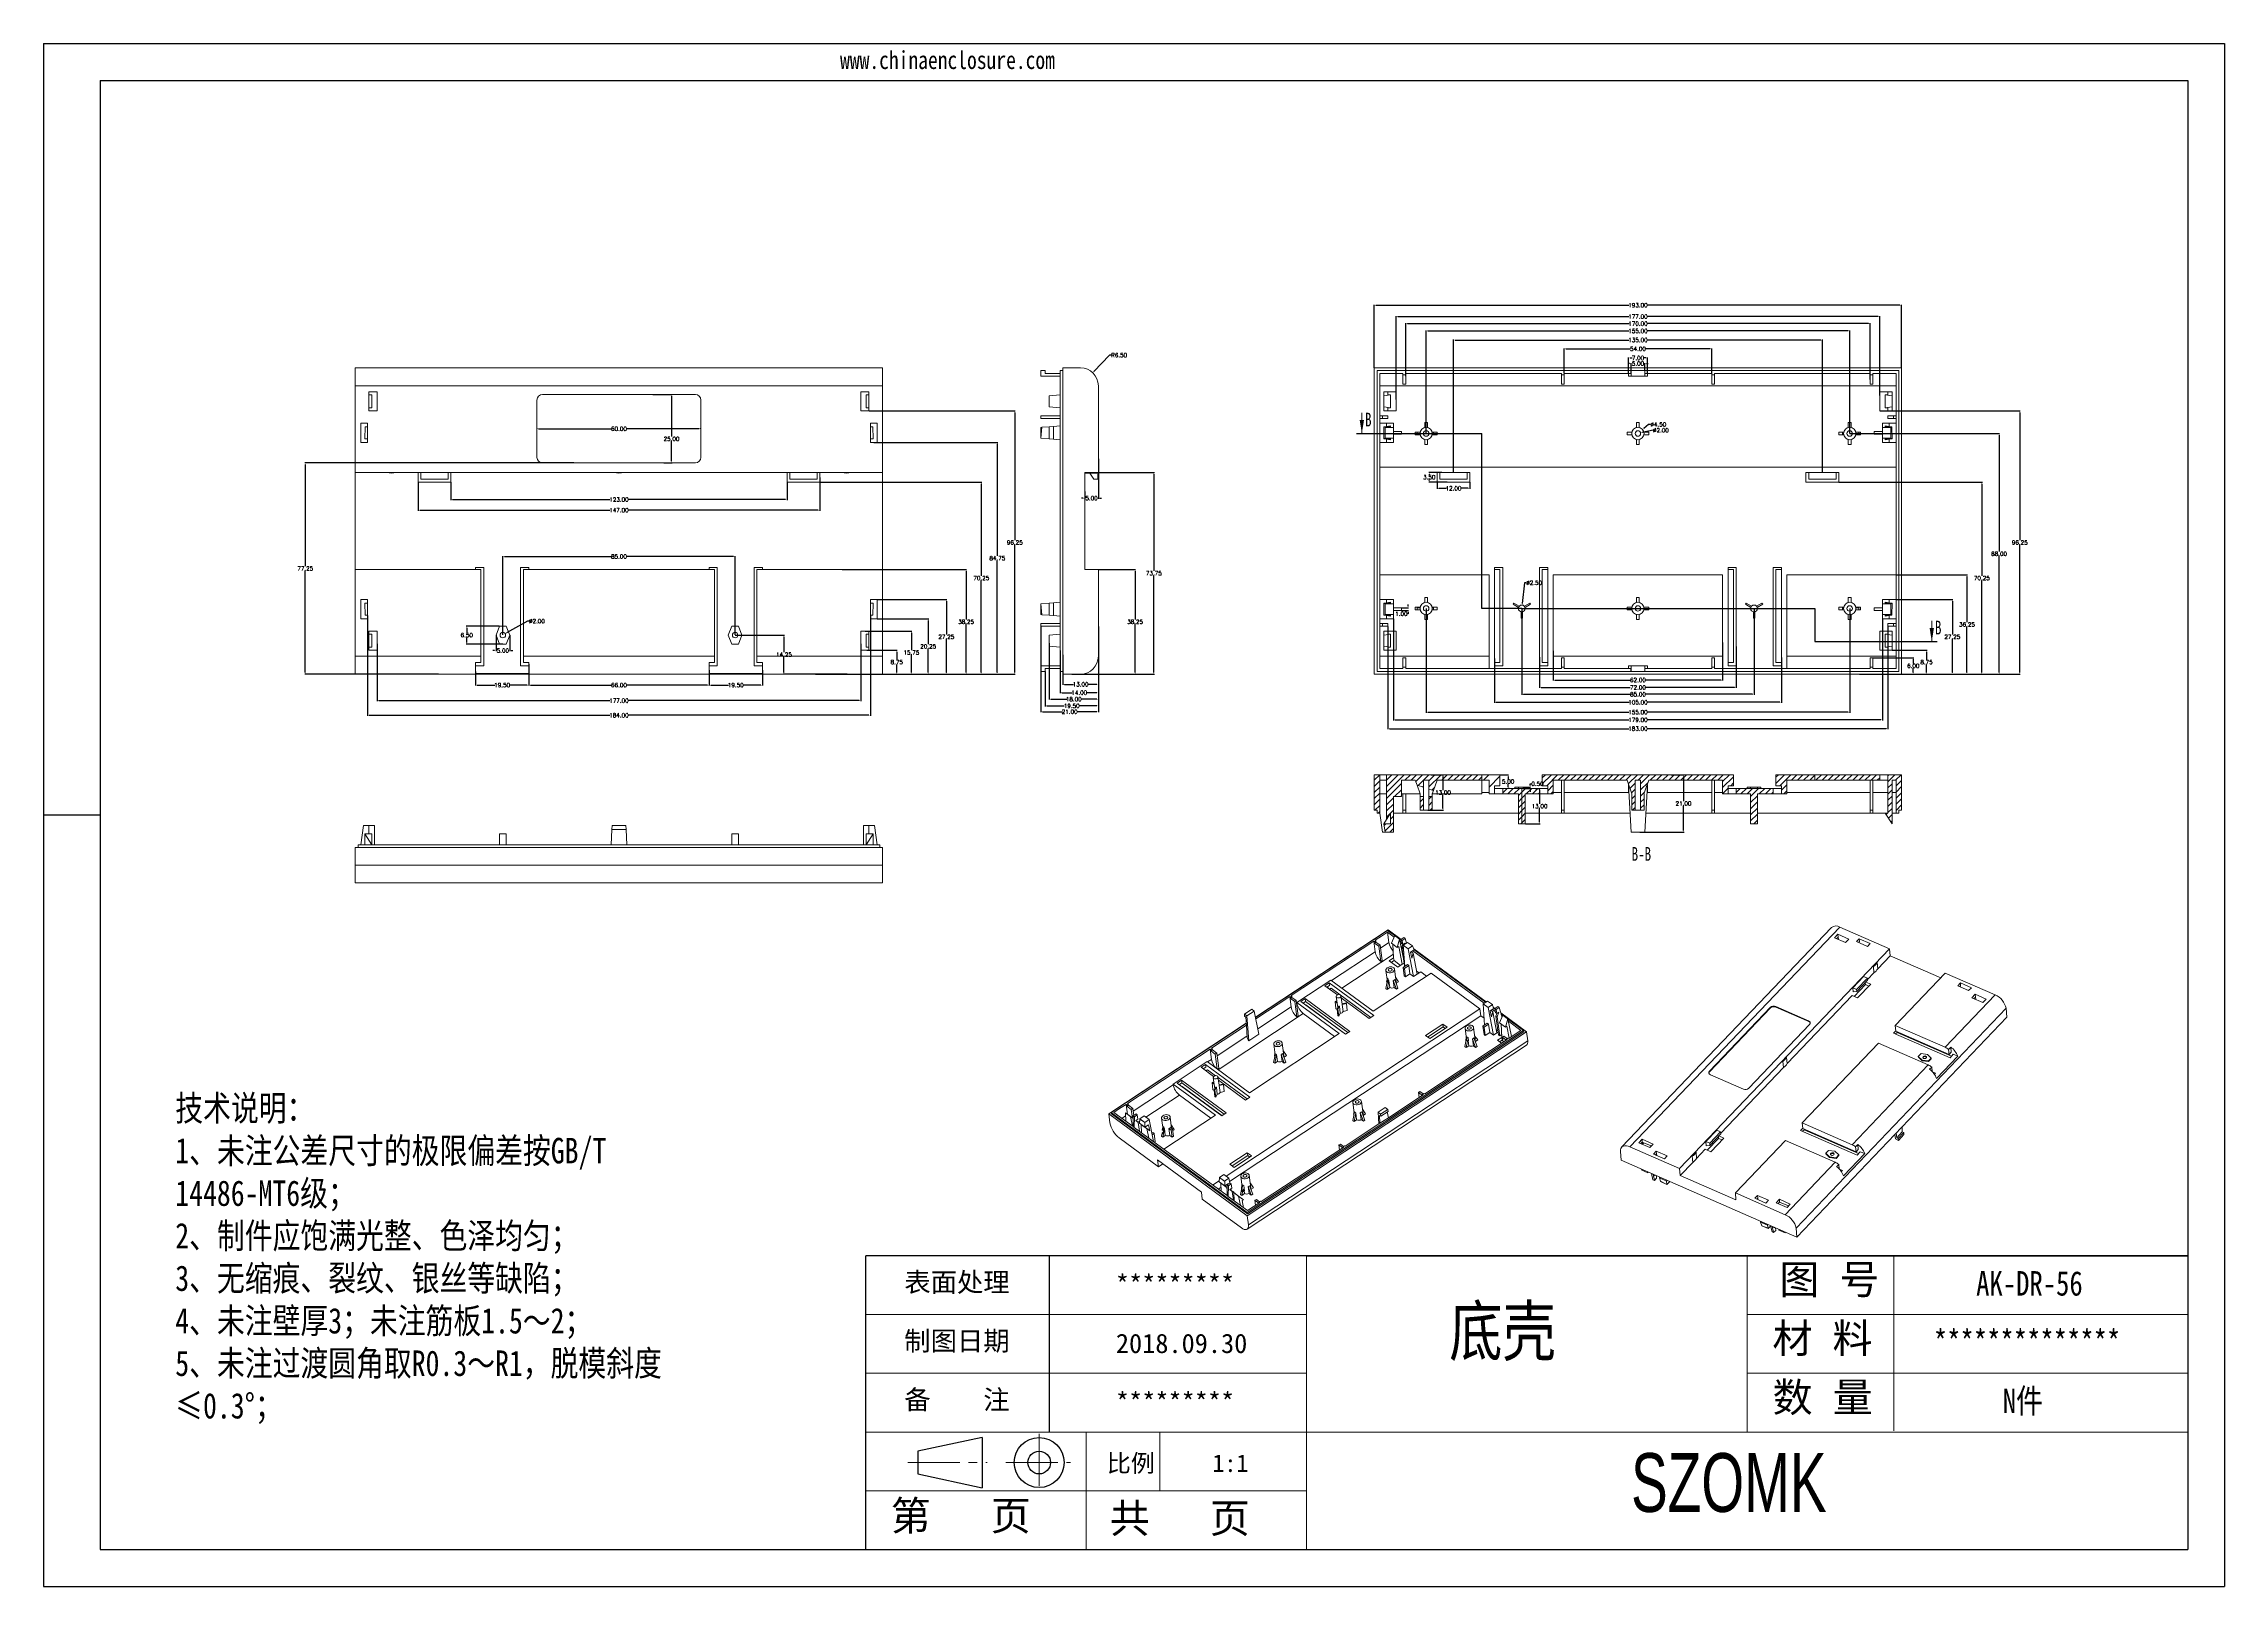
# Model space of a CAD drawing. Header units: inches. Extents: x 1153 to 3231, y 573 to 1137.
# Drawn here: x 2102 to 2901, y 573 to 1137 of the extents above; entities that cross this region are included whole.
import ezdxf

# ---------------------------------------------------------------- set-up
doc = ezdxf.new("R2010")
doc.units = ezdxf.units.IN
doc.linetypes.add('CENTER2', pattern=[28.575, 19.05, -3.175, 3.175, -3.175])
doc.layers.add('10', color=7, linetype='Continuous')
doc.layers.add('文字', color=81, linetype='Continuous')
for name, color, linetype, lineweight in [('粗实线', 7, 'Continuous', 30), ('细实线', 3, 'Continuous', 9), ('细点划线', 2, 'CENTER2', 9)]:
    doc.layers.add(name, color=color, linetype=linetype, lineweight=lineweight)
doc.styles.add('SLDTEXTSTYLE6', font='TXT', dxfattribs={"width": 0.7})
doc.styles.get("Standard").update_dxf_attribs({"font": 'txt', "bigfont": 'gbcbig.shx'})
doc.styles.add('宋体', font='', dxfattribs={"width": 0.8, "height": 3.5})
doc.styles.add('长仿宋', font='', dxfattribs={"width": 0.7, "height": 4})
doc.styles.get('宋体').set_extended_font_data('SimSun')
doc.styles.get('长仿宋').set_extended_font_data('SimSun')
doc.dimstyles.new('2', dxfattribs={"dimtxt": 1.5, "dimasz": 0.6, "dimexe": 0.18, "dimexo": 0.0625, "dimgap": 0.09, "dimtad": 0, "dimtih": 1, "dimtoh": 1, "dimzin": 0, "dimdsep": 46, "dimtxsty": 'Standard', "dimcen": 0, "dimadec": 0, "dimazin": 2, "dimtfac": 1, "dimtofl": 0, "dimtmove": 0, "dimatfit": 3, "dimfxl": 1, "dimtolj": 1, "dimtzin": 0, "dimarcsym": 0})
pattern_1 = [(45, (0, -19.8849), (-1.122532, 1.122532), [])]

# ---------------------------------------------------------------- blocks, each defined once
blk = doc.blocks.new('*D44')
at = {"color": 0, "lineweight": -2, "transparency": 16777216}
for p, q in [((2682.9, 1020.27), (2682.3, 1020.27)), ((2683.5, 1017.75), (2683.5, 1020.45)), ((2688.5, 1017.75), (2688.5, 1020.45)), ((2689.1, 1020.27), (2689.7, 1020.27))]:
    blk.add_line(p, q, dxfattribs=at)
at = {"color": 0, "transparency": 16777216}
for points in [[(2682.9, 1020.37), (2682.9, 1020.17), (2683.5, 1020.27)], [(2689.1, 1020.37), (2689.1, 1020.17), (2688.5, 1020.27)]]:
    blk.add_solid(points, dxfattribs=at)
at = {"layer": 'Defpoints', "color": 0, "transparency": 16777216}
for p in [(2683.5, 1017.68), (2688.5, 1020.27), (2688.5, 1017.68)]:
    blk.add_point(p, dxfattribs=at)
at = {"color": 0, "transparency": 16777216, "insert": (2686, 1020.27), "char_height": 1.5, "attachment_point": 5}
blk.add_mtext('\\A1;5.00', dxfattribs=at)
blk = doc.blocks.new('*D45')
at = {"color": 0, "lineweight": -2, "transparency": 16777216}
for p, q in [((2682.5, 1016.75), (2682.5, 1022.5)), ((2683.1, 1022.32), (2683.91, 1022.32)), ((2688.9, 1022.32), (2688.09, 1022.32)), ((2689.5, 1016.75), (2689.5, 1022.5))]:
    blk.add_line(p, q, dxfattribs=at)
at = {"color": 0, "transparency": 16777216}
for points in [[(2683.1, 1022.42), (2683.1, 1022.22), (2682.5, 1022.32)], [(2688.9, 1022.42), (2688.9, 1022.22), (2689.5, 1022.32)]]:
    blk.add_solid(points, dxfattribs=at)
at = {"layer": 'Defpoints', "color": 0, "transparency": 16777216}
for p in [(2689.5, 1022.32), (2682.5, 1016.68), (2689.5, 1016.68)]:
    blk.add_point(p, dxfattribs=at)
at = {"color": 0, "transparency": 16777216, "insert": (2686, 1022.32), "char_height": 1.5, "attachment_point": 5}
blk.add_mtext('\\A1;7.00', dxfattribs=at)
blk = doc.blocks.new('*D46')
at = {"color": 0, "lineweight": -2, "transparency": 16777216}
for p, q in [((2659, 1016.75), (2659, 1025.83)), ((2659.6, 1025.65), (2683.16, 1025.65)), ((2712.4, 1025.65), (2688.84, 1025.65)), ((2713, 1016.75), (2713, 1025.83))]:
    blk.add_line(p, q, dxfattribs=at)
at = {"color": 0, "transparency": 16777216}
for points in [[(2659.6, 1025.75), (2659.6, 1025.55), (2659, 1025.65)], [(2712.4, 1025.75), (2712.4, 1025.55), (2713, 1025.65)]]:
    blk.add_solid(points, dxfattribs=at)
at = {"layer": 'Defpoints', "color": 0, "transparency": 16777216}
for p in [(2713, 1025.65), (2659, 1016.68), (2713, 1016.68)]:
    blk.add_point(p, dxfattribs=at)
at = {"color": 0, "transparency": 16777216, "insert": (2686, 1025.65), "char_height": 1.5, "attachment_point": 5}
blk.add_mtext('\\A1;54.00', dxfattribs=at)
blk = doc.blocks.new('*D47')
at = {"color": 0, "lineweight": -2, "transparency": 16777216}
for p, q in [((2618.5, 980.5), (2618.5, 1029.06)), ((2619.1, 1028.88), (2682.66, 1028.88)), ((2752.9, 1028.88), (2689.34, 1028.88)), ((2753.5, 980.5), (2753.5, 1029.06))]:
    blk.add_line(p, q, dxfattribs=at)
at = {"color": 0, "transparency": 16777216}
for points in [[(2619.1, 1028.98), (2619.1, 1028.78), (2618.5, 1028.88)], [(2752.9, 1028.98), (2752.9, 1028.78), (2753.5, 1028.88)]]:
    blk.add_solid(points, dxfattribs=at)
at = {"layer": 'Defpoints', "color": 0, "transparency": 16777216}
for p in [(2753.5, 1028.88), (2618.5, 980.43), (2753.5, 980.43)]:
    blk.add_point(p, dxfattribs=at)
at = {"color": 0, "transparency": 16777216, "insert": (2686, 1028.88), "char_height": 1.5, "attachment_point": 5}
blk.add_mtext('\\A1;135.00', dxfattribs=at)
blk = doc.blocks.new('*D48')
at = {"color": 0, "lineweight": -2, "transparency": 16777216}
for p, q in [((2608.5, 994.75), (2608.5, 1032.38)), ((2609.1, 1032.2), (2682.66, 1032.2)), ((2762.9, 1032.2), (2689.34, 1032.2)), ((2763.5, 994.75), (2763.5, 1032.38))]:
    blk.add_line(p, q, dxfattribs=at)
at = {"color": 0, "transparency": 16777216}
for points in [[(2609.1, 1032.3), (2609.1, 1032.1), (2608.5, 1032.2)], [(2762.9, 1032.3), (2762.9, 1032.1), (2763.5, 1032.2)]]:
    blk.add_solid(points, dxfattribs=at)
at = {"layer": 'Defpoints', "color": 0, "transparency": 16777216}
for p in [(2763.5, 1032.2), (2608.5, 994.68), (2763.5, 994.68)]:
    blk.add_point(p, dxfattribs=at)
at = {"color": 0, "transparency": 16777216, "insert": (2686, 1032.2), "char_height": 1.5, "attachment_point": 5}
blk.add_mtext('\\A1;155.00', dxfattribs=at)
blk = doc.blocks.new('*D49')
at = {"color": 0, "lineweight": -2, "transparency": 16777216}
for p, q in [((2601, 1015.62), (2601, 1035.05)), ((2601.6, 1034.87), (2682.78, 1034.87)), ((2770.4, 1034.87), (2689.21, 1034.87)), ((2771, 1014.5), (2771, 1035.05))]:
    blk.add_line(p, q, dxfattribs=at)
at = {"color": 0, "transparency": 16777216}
for points in [[(2601.6, 1034.97), (2601.6, 1034.77), (2601, 1034.87)], [(2770.4, 1034.97), (2770.4, 1034.77), (2771, 1034.87)]]:
    blk.add_solid(points, dxfattribs=at)
at = {"layer": 'Defpoints', "color": 0, "transparency": 16777216}
for p in [(2601, 1034.87), (2601, 1015.56), (2771, 1014.43)]:
    blk.add_point(p, dxfattribs=at)
at = {"color": 0, "transparency": 16777216, "insert": (2686, 1034.87), "char_height": 1.5, "attachment_point": 5}
blk.add_mtext('\\A1;170.00', dxfattribs=at)
blk = doc.blocks.new('*D50')
at = {"color": 0, "lineweight": -2, "transparency": 16777216}
for p, q in [((2597.5, 1007.16), (2597.5, 1037.63)), ((2774.5, 1008.63), (2774.5, 1037.63)), ((2598.1, 1037.45), (2682.66, 1037.45)), ((2773.9, 1037.45), (2689.34, 1037.45))]:
    blk.add_line(p, q, dxfattribs=at)
at = {"color": 0, "transparency": 16777216}
for points in [[(2598.1, 1037.55), (2598.1, 1037.35), (2597.5, 1037.45)], [(2773.9, 1037.55), (2773.9, 1037.35), (2774.5, 1037.45)]]:
    blk.add_solid(points, dxfattribs=at)
at = {"layer": 'Defpoints', "color": 0, "transparency": 16777216}
for p in [(2774.5, 1037.45), (2597.5, 1007.1), (2774.5, 1008.57)]:
    blk.add_point(p, dxfattribs=at)
at = {"color": 0, "transparency": 16777216, "insert": (2686, 1037.45), "char_height": 1.5, "attachment_point": 5}
blk.add_mtext('\\A1;177.00', dxfattribs=at)
blk = doc.blocks.new('*D51')
at = {"color": 0, "lineweight": -2, "transparency": 16777216}
for p, q in [((2589.5, 1018.75), (2589.5, 1041.8)), ((2590.1, 1041.62), (2682.66, 1041.62)), ((2781.9, 1041.62), (2689.34, 1041.62)), ((2782.5, 1018.75), (2782.5, 1041.8))]:
    blk.add_line(p, q, dxfattribs=at)
at = {"color": 0, "transparency": 16777216}
for points in [[(2590.1, 1041.72), (2590.1, 1041.52), (2589.5, 1041.62)], [(2781.9, 1041.72), (2781.9, 1041.52), (2782.5, 1041.62)]]:
    blk.add_solid(points, dxfattribs=at)
at = {"layer": 'Defpoints', "color": 0, "transparency": 16777216}
for p in [(2589.5, 1041.62), (2589.5, 1018.68), (2782.5, 1018.68)]:
    blk.add_point(p, dxfattribs=at)
at = {"color": 0, "transparency": 16777216, "insert": (2686, 1041.62), "char_height": 1.5, "attachment_point": 5}
blk.add_mtext('\\A1;193.00', dxfattribs=at)
blk = doc.blocks.new('*D52')
at = {"color": 0, "lineweight": -2, "transparency": 16777216}
for p, q in [((2717, 918.28), (2717, 904.32)), ((2655, 915.18), (2655, 904.32)), ((2655.6, 904.5), (2683.16, 904.5)), ((2716.4, 904.5), (2688.84, 904.5))]:
    blk.add_line(p, q, dxfattribs=at)
at = {"color": 0, "transparency": 16777216}
for points in [[(2655.6, 904.6), (2655.6, 904.4), (2655, 904.5)], [(2716.4, 904.6), (2716.4, 904.4), (2717, 904.5)]]:
    blk.add_solid(points, dxfattribs=at)
at = {"layer": 'Defpoints', "color": 0, "transparency": 16777216}
for p in [(2717, 918.34), (2655, 915.24), (2717, 904.5)]:
    blk.add_point(p, dxfattribs=at)
at = {"color": 0, "transparency": 16777216, "insert": (2686, 904.5), "char_height": 1.5, "attachment_point": 5}
blk.add_mtext('\\A1;62.00', dxfattribs=at)
blk = doc.blocks.new('*D53')
at = {"color": 0, "lineweight": -2, "transparency": 16777216}
for p, q in [((2650, 912.82), (2650, 901.63)), ((2722, 916.78), (2722, 901.63)), ((2650.6, 901.81), (2683.16, 901.81)), ((2721.4, 901.81), (2688.84, 901.81))]:
    blk.add_line(p, q, dxfattribs=at)
at = {"color": 0, "transparency": 16777216}
for points in [[(2650.6, 901.91), (2650.6, 901.71), (2650, 901.81)], [(2721.4, 901.91), (2721.4, 901.71), (2722, 901.81)]]:
    blk.add_solid(points, dxfattribs=at)
at = {"layer": 'Defpoints', "color": 0, "transparency": 16777216}
for p in [(2650, 912.88), (2722, 916.85), (2650, 901.81)]:
    blk.add_point(p, dxfattribs=at)
at = {"color": 0, "transparency": 16777216, "insert": (2686, 901.81), "char_height": 1.5, "attachment_point": 5}
blk.add_mtext('\\A1;72.00', dxfattribs=at)
blk = doc.blocks.new('*D54')
at = {"color": 0, "lineweight": -2, "transparency": 16777216}
for p, q in [((2643.5, 930.62), (2643.5, 899.1)), ((2728.5, 930.62), (2728.5, 899.1)), ((2644.1, 899.28), (2683.16, 899.28)), ((2727.9, 899.28), (2688.84, 899.28))]:
    blk.add_line(p, q, dxfattribs=at)
at = {"color": 0, "transparency": 16777216}
for points in [[(2644.1, 899.38), (2644.1, 899.18), (2643.5, 899.28)], [(2727.9, 899.38), (2727.9, 899.18), (2728.5, 899.28)]]:
    blk.add_solid(points, dxfattribs=at)
at = {"layer": 'Defpoints', "color": 0, "transparency": 16777216}
for p in [(2643.5, 930.68), (2728.5, 930.68), (2643.5, 899.28)]:
    blk.add_point(p, dxfattribs=at)
at = {"color": 0, "transparency": 16777216, "insert": (2686, 899.28), "char_height": 1.5, "attachment_point": 5}
blk.add_mtext('\\A1;85.00', dxfattribs=at)
blk = doc.blocks.new('*D55')
at = {"color": 0, "lineweight": -2, "transparency": 16777216}
for p, q in [((2633.5, 912.35), (2633.5, 896.17)), ((2738.5, 912.74), (2738.5, 896.17)), ((2634.1, 896.35), (2682.78, 896.35)), ((2737.9, 896.35), (2689.21, 896.35))]:
    blk.add_line(p, q, dxfattribs=at)
at = {"color": 0, "transparency": 16777216}
for points in [[(2634.1, 896.45), (2634.1, 896.25), (2633.5, 896.35)], [(2737.9, 896.45), (2737.9, 896.25), (2738.5, 896.35)]]:
    blk.add_solid(points, dxfattribs=at)
at = {"layer": 'Defpoints', "color": 0, "transparency": 16777216}
for p in [(2633.5, 912.42), (2738.5, 912.8), (2633.5, 896.35)]:
    blk.add_point(p, dxfattribs=at)
at = {"color": 0, "transparency": 16777216, "insert": (2686, 896.35), "char_height": 1.5, "attachment_point": 5}
blk.add_mtext('\\A1;105.00', dxfattribs=at)
blk = doc.blocks.new('*D56')
at = {"color": 0, "lineweight": -2, "transparency": 16777216}
for p, q in [((2608.5, 930.62), (2608.5, 892.54)), ((2763.5, 930.62), (2763.5, 892.54)), ((2609.1, 892.72), (2682.66, 892.72)), ((2762.9, 892.72), (2689.34, 892.72))]:
    blk.add_line(p, q, dxfattribs=at)
at = {"color": 0, "transparency": 16777216}
for points in [[(2609.1, 892.82), (2609.1, 892.62), (2608.5, 892.72)], [(2762.9, 892.82), (2762.9, 892.62), (2763.5, 892.72)]]:
    blk.add_solid(points, dxfattribs=at)
at = {"layer": 'Defpoints', "color": 0, "transparency": 16777216}
for p in [(2608.5, 930.68), (2763.5, 930.68), (2763.5, 892.72)]:
    blk.add_point(p, dxfattribs=at)
at = {"color": 0, "transparency": 16777216, "insert": (2686, 892.72), "char_height": 1.5, "attachment_point": 5}
blk.add_mtext('\\A1;155.00', dxfattribs=at)
blk = doc.blocks.new('*D57')
at = {"color": 0, "lineweight": -2, "transparency": 16777216}
for p, q in [((2596.5, 926.87), (2596.5, 889.73)), ((2775.5, 926.87), (2775.5, 889.73)), ((2597.1, 889.91), (2682.66, 889.91)), ((2774.9, 889.91), (2689.34, 889.91))]:
    blk.add_line(p, q, dxfattribs=at)
at = {"color": 0, "transparency": 16777216}
for points in [[(2597.1, 890.01), (2597.1, 889.81), (2596.5, 889.91)], [(2774.9, 890.01), (2774.9, 889.81), (2775.5, 889.91)]]:
    blk.add_solid(points, dxfattribs=at)
at = {"layer": 'Defpoints', "color": 0, "transparency": 16777216}
for p in [(2596.5, 926.93), (2775.5, 926.93), (2596.5, 889.91)]:
    blk.add_point(p, dxfattribs=at)
at = {"color": 0, "transparency": 16777216, "insert": (2686, 889.91), "char_height": 1.5, "attachment_point": 5}
blk.add_mtext('\\A1;179.00', dxfattribs=at)
blk = doc.blocks.new('*D58')
at = {"color": 0, "lineweight": -2, "transparency": 16777216}
for p, q in [((2594.5, 924.12), (2594.5, 886.53)), ((2777.5, 924.12), (2777.5, 886.53)), ((2595.1, 886.71), (2682.66, 886.71)), ((2776.9, 886.71), (2689.34, 886.71))]:
    blk.add_line(p, q, dxfattribs=at)
at = {"color": 0, "transparency": 16777216}
for points in [[(2595.1, 886.81), (2595.1, 886.61), (2594.5, 886.71)], [(2776.9, 886.81), (2776.9, 886.61), (2777.5, 886.71)]]:
    blk.add_solid(points, dxfattribs=at)
at = {"layer": 'Defpoints', "color": 0, "transparency": 16777216}
for p in [(2594.5, 924.18), (2777.5, 924.18), (2777.5, 886.71)]:
    blk.add_point(p, dxfattribs=at)
at = {"color": 0, "transparency": 16777216, "insert": (2686, 886.71), "char_height": 1.5, "attachment_point": 5}
blk.add_mtext('\\A1;183.00', dxfattribs=at)
blk = doc.blocks.new('*D59')
at = {"color": 0, "lineweight": -2, "transparency": 16777216}
for p, q in [((2772.06, 912.68), (2786.96, 912.68)), ((2786.78, 912.08), (2786.78, 910.52)), ((2782.56, 906.68), (2786.96, 906.68)), ((2786.78, 907.28), (2786.78, 908.84))]:
    blk.add_line(p, q, dxfattribs=at)
at = {"color": 0, "transparency": 16777216}
for points in [[(2786.68, 912.08), (2786.88, 912.08), (2786.78, 912.68)], [(2786.68, 907.28), (2786.88, 907.28), (2786.78, 906.68)]]:
    blk.add_solid(points, dxfattribs=at)
at = {"layer": 'Defpoints', "color": 0, "transparency": 16777216}
for p in [(2772, 912.68), (2786.78, 912.68), (2782.5, 906.68)]:
    blk.add_point(p, dxfattribs=at)
at = {"color": 0, "transparency": 16777216, "insert": (2786.78, 909.68), "char_height": 1.5, "attachment_point": 5}
blk.add_mtext('\\A1;6.00', dxfattribs=at)
blk = doc.blocks.new('*D60')
at = {"color": 0, "lineweight": -2, "transparency": 16777216}
for p, q in [((2779.06, 915.43), (2791.8, 915.43)), ((2791.62, 914.83), (2791.62, 911.9)), ((2791.62, 907.28), (2791.62, 910.22)), ((2779.62, 906.68), (2791.8, 906.68))]:
    blk.add_line(p, q, dxfattribs=at)
at = {"color": 0, "transparency": 16777216}
for points in [[(2791.52, 914.83), (2791.72, 914.83), (2791.62, 915.43)], [(2791.52, 907.28), (2791.72, 907.28), (2791.62, 906.68)]]:
    blk.add_solid(points, dxfattribs=at)
at = {"layer": 'Defpoints', "color": 0, "transparency": 16777216}
for p in [(2779, 915.43), (2791.62, 915.43), (2779.56, 906.68)]:
    blk.add_point(p, dxfattribs=at)
at = {"color": 0, "transparency": 16777216, "insert": (2791.62, 911.06), "char_height": 1.5, "attachment_point": 5}
blk.add_mtext('\\A1;8.75', dxfattribs=at)
blk = doc.blocks.new('*D61')
at = {"color": 0, "lineweight": -2, "transparency": 16777216}
for p, q in [((2780.56, 933.93), (2801.25, 933.93)), ((2801.07, 933.33), (2801.07, 921.15)), ((2801.07, 907.28), (2801.07, 919.47)), ((2782.56, 906.68), (2801.25, 906.68))]:
    blk.add_line(p, q, dxfattribs=at)
at = {"color": 0, "transparency": 16777216}
for points in [[(2800.97, 933.33), (2801.17, 933.33), (2801.07, 933.93)], [(2800.97, 907.28), (2801.17, 907.28), (2801.07, 906.68)]]:
    blk.add_solid(points, dxfattribs=at)
at = {"layer": 'Defpoints', "color": 0, "transparency": 16777216}
for p in [(2780.5, 933.93), (2801.07, 933.93), (2782.5, 906.68)]:
    blk.add_point(p, dxfattribs=at)
at = {"color": 0, "transparency": 16777216, "insert": (2801.07, 920.31), "char_height": 1.5, "attachment_point": 5}
blk.add_mtext('\\A1;27.25', dxfattribs=at)
blk = doc.blocks.new('*D62')
at = {"color": 0, "lineweight": -2, "transparency": 16777216}
for p, q in [((2780.51, 942.93), (2806.61, 942.93)), ((2806.43, 942.33), (2806.43, 925.65)), ((2806.43, 907.28), (2806.43, 923.97)), ((2780.51, 906.68), (2806.61, 906.68))]:
    blk.add_line(p, q, dxfattribs=at)
at = {"color": 0, "transparency": 16777216}
for points in [[(2806.33, 942.33), (2806.53, 942.33), (2806.43, 942.93)], [(2806.33, 907.28), (2806.53, 907.28), (2806.43, 906.68)]]:
    blk.add_solid(points, dxfattribs=at)
at = {"layer": 'Defpoints', "color": 0, "transparency": 16777216}
for p in [(2780.44, 942.93), (2806.43, 942.93), (2780.44, 906.68)]:
    blk.add_point(p, dxfattribs=at)
at = {"color": 0, "transparency": 16777216, "insert": (2806.43, 924.81), "char_height": 1.5, "attachment_point": 5}
blk.add_mtext('\\A1;36.25', dxfattribs=at)
blk = doc.blocks.new('*D63')
at = {"color": 0, "lineweight": -2, "transparency": 16777216}
for p, q in [((2759.56, 976.93), (2812.05, 976.93)), ((2811.87, 976.33), (2811.87, 942.65)), ((2811.87, 907.28), (2811.87, 940.97)), ((2781.94, 906.68), (2812.05, 906.68))]:
    blk.add_line(p, q, dxfattribs=at)
at = {"color": 0, "transparency": 16777216}
for points in [[(2811.77, 976.33), (2811.97, 976.33), (2811.87, 976.93)], [(2811.77, 907.28), (2811.97, 907.28), (2811.87, 906.68)]]:
    blk.add_solid(points, dxfattribs=at)
at = {"layer": 'Defpoints', "color": 0, "transparency": 16777216}
for p in [(2759.5, 976.93), (2811.87, 976.93), (2781.87, 906.68)]:
    blk.add_point(p, dxfattribs=at)
at = {"color": 0, "transparency": 16777216, "insert": (2811.87, 941.81), "char_height": 1.5, "attachment_point": 5}
blk.add_mtext('\\A1;70.25', dxfattribs=at)
blk = doc.blocks.new('*D64')
at = {"color": 0, "lineweight": -2, "transparency": 16777216}
for p, q in [((2763.56, 994.68), (2818.36, 994.68)), ((2818.18, 994.08), (2818.18, 951.52)), ((2818.18, 907.28), (2818.18, 949.84)), ((2767.09, 906.68), (2818.36, 906.68))]:
    blk.add_line(p, q, dxfattribs=at)
at = {"color": 0, "transparency": 16777216}
for points in [[(2818.08, 994.08), (2818.28, 994.08), (2818.18, 994.68)], [(2818.08, 907.28), (2818.28, 907.28), (2818.18, 906.68)]]:
    blk.add_solid(points, dxfattribs=at)
at = {"layer": 'Defpoints', "color": 0, "transparency": 16777216}
for p in [(2763.5, 994.68), (2767.03, 906.68), (2818.18, 906.68)]:
    blk.add_point(p, dxfattribs=at)
at = {"color": 0, "transparency": 16777216, "insert": (2818.18, 950.68), "char_height": 1.5, "attachment_point": 5}
blk.add_mtext('\\A1;88.00', dxfattribs=at)
blk = doc.blocks.new('*D65')
at = {"color": 0, "lineweight": -2, "transparency": 16777216}
for p, q in [((2774.56, 1002.93), (2825.94, 1002.93)), ((2825.76, 1002.33), (2825.76, 955.65)), ((2825.76, 907.28), (2825.76, 953.97)), ((2779.69, 906.68), (2825.94, 906.68))]:
    blk.add_line(p, q, dxfattribs=at)
at = {"color": 0, "transparency": 16777216}
for points in [[(2825.66, 1002.33), (2825.86, 1002.33), (2825.76, 1002.93)], [(2825.66, 907.28), (2825.86, 907.28), (2825.76, 906.68)]]:
    blk.add_solid(points, dxfattribs=at)
at = {"layer": 'Defpoints', "color": 0, "transparency": 16777216}
for p in [(2774.5, 1002.93), (2779.62, 906.68), (2825.76, 906.68)]:
    blk.add_point(p, dxfattribs=at)
at = {"color": 0, "transparency": 16777216, "insert": (2825.76, 954.81), "char_height": 1.5, "attachment_point": 5}
blk.add_mtext('\\A1;96.25', dxfattribs=at)
blk = doc.blocks.new('*D66')
at = {"color": 0, "lineweight": -2, "transparency": 16777216}
for p, q in [((2689.89, 998.01), (2688.17, 996.53)), ((2690.49, 998.01), (2689.89, 998.01))]:
    blk.add_line(p, q, dxfattribs=at)
at = {"color": 0, "transparency": 16777216}
blk.add_solid([(2688.1, 996.61), (2688.23, 996.46), (2687.71, 996.14)], dxfattribs=at)
at = {"layer": 'Defpoints', "color": 0, "transparency": 16777216}
for p in [(2684.28, 993.22), (2687.71, 996.14)]:
    blk.add_point(p, dxfattribs=at)
at = {"color": 0, "transparency": 16777216, "insert": (2693.46, 998.01), "char_height": 1.5, "attachment_point": 5}
blk.add_mtext('\\A1;∅4.50', dxfattribs=at)
blk = doc.blocks.new('*D67')
at = {"color": 0, "lineweight": -2, "transparency": 16777216}
blk.add_line((2691.56, 995.87), (2687.56, 995.02), dxfattribs=at)
at = {"color": 0, "transparency": 16777216}
blk.add_solid([(2687.54, 995.11), (2687.58, 994.92), (2686.98, 994.89)], dxfattribs=at)
at = {"layer": 'Defpoints', "color": 0, "transparency": 16777216}
for p in [(2685.02, 994.48), (2686.98, 994.89)]:
    blk.add_point(p, dxfattribs=at)
at = {"color": 0, "transparency": 16777216, "insert": (2694.4, 995.87), "char_height": 1.5, "attachment_point": 5}
blk.add_mtext('\\A1;∅2.00', dxfattribs=at)
blk = doc.blocks.new('*D68')
at = {"color": 0, "lineweight": -2, "transparency": 16777216}
for p, q in [((2612.5, 976.87), (2612.5, 974.46)), ((2613.1, 974.64), (2615.91, 974.64)), ((2623.9, 974.64), (2621.09, 974.64)), ((2624.5, 976.87), (2624.5, 974.46))]:
    blk.add_line(p, q, dxfattribs=at)
at = {"color": 0, "transparency": 16777216}
for points in [[(2613.1, 974.74), (2613.1, 974.54), (2612.5, 974.64)], [(2623.9, 974.74), (2623.9, 974.54), (2624.5, 974.64)]]:
    blk.add_solid(points, dxfattribs=at)
at = {"layer": 'Defpoints', "color": 0, "transparency": 16777216}
for p in [(2612.5, 976.93), (2624.5, 976.93), (2624.5, 974.64)]:
    blk.add_point(p, dxfattribs=at)
at = {"color": 0, "transparency": 16777216, "insert": (2618.5, 974.64), "char_height": 1.5, "attachment_point": 5}
blk.add_mtext('\\A1;12.00', dxfattribs=at)
blk = doc.blocks.new('*D69')
at = {"color": 0, "lineweight": -2, "transparency": 16777216}
for p, q in [((2614.18, 980.43), (2609.46, 980.43)), ((2616.18, 976.93), (2609.46, 976.93)), ((2609.64, 979.83), (2609.64, 979.52)), ((2609.64, 977.53), (2609.64, 977.84))]:
    blk.add_line(p, q, dxfattribs=at)
at = {"color": 0, "transparency": 16777216}
for points in [[(2609.54, 979.83), (2609.74, 979.83), (2609.64, 980.43)], [(2609.54, 977.53), (2609.74, 977.53), (2609.64, 976.93)]]:
    blk.add_solid(points, dxfattribs=at)
at = {"layer": 'Defpoints', "color": 0, "transparency": 16777216}
for p in [(2609.64, 976.93), (2614.25, 980.43), (2616.24, 976.93)]:
    blk.add_point(p, dxfattribs=at)
at = {"color": 0, "transparency": 16777216, "insert": (2609.64, 978.68), "char_height": 1.5, "attachment_point": 5}
blk.add_mtext('\\A1;3.50', dxfattribs=at)
blk = doc.blocks.new('*D70')
at = {"color": 0, "lineweight": -2, "transparency": 16777216}
for p, q in [((2644.43, 940.07), (2643.68, 932.52)), ((2645.03, 940.07), (2644.43, 940.07))]:
    blk.add_line(p, q, dxfattribs=at)
at = {"color": 0, "transparency": 16777216}
blk.add_solid([(2643.58, 932.53), (2643.78, 932.51), (2643.62, 931.93)], dxfattribs=at)
at = {"layer": 'Defpoints', "color": 0, "transparency": 16777216}
for p in [(2643.37, 929.44), (2643.62, 931.93)]:
    blk.add_point(p, dxfattribs=at)
at = {"color": 0, "transparency": 16777216, "insert": (2648, 940.07), "char_height": 1.5, "attachment_point": 5}
blk.add_mtext('\\A1;∅2.50', dxfattribs=at)
blk = doc.blocks.new('*D71')
at = {"color": 0, "lineweight": -2, "transparency": 16777216}
for p, q in [((2599.56, 930.93), (2602.03, 930.93)), ((2599.56, 929.93), (2602.03, 929.93)), ((2601.85, 928.73), (2601.25, 928.73)), ((2601.85, 931.53), (2601.85, 932.13)), ((2601.85, 929.33), (2601.85, 928.73))]:
    blk.add_line(p, q, dxfattribs=at)
at = {"color": 0, "transparency": 16777216}
for points in [[(2601.75, 931.53), (2601.95, 931.53), (2601.85, 930.93)], [(2601.75, 929.33), (2601.95, 929.33), (2601.85, 929.93)]]:
    blk.add_solid(points, dxfattribs=at)
at = {"layer": 'Defpoints', "color": 0, "transparency": 16777216}
for p in [(2599.5, 930.93), (2599.5, 929.93), (2601.85, 929.93)]:
    blk.add_point(p, dxfattribs=at)
at = {"color": 0, "transparency": 16777216, "insert": (2599.41, 928.73), "char_height": 1.5, "attachment_point": 5}
blk.add_mtext('\\A1;1.00', dxfattribs=at)
blk = doc.blocks.new('*D72')
at = {"color": 0, "lineweight": -2, "transparency": 16777216}
for p, q in [((2475.51, 913.75), (2475.51, 902.74)), ((2488.51, 915.42), (2488.51, 902.74)), ((2476.11, 902.92), (2479.42, 902.92)), ((2487.91, 902.92), (2484.6, 902.92))]:
    blk.add_line(p, q, dxfattribs=at)
at = {"color": 0, "transparency": 16777216}
for points in [[(2476.11, 903.02), (2476.11, 902.82), (2475.51, 902.92)], [(2487.91, 903.02), (2487.91, 902.82), (2488.51, 902.92)]]:
    blk.add_solid(points, dxfattribs=at)
at = {"layer": 'Defpoints', "color": 0, "transparency": 16777216}
for p in [(2475.51, 913.82), (2488.51, 915.48), (2475.51, 902.92)]:
    blk.add_point(p, dxfattribs=at)
at = {"color": 0, "transparency": 16777216, "insert": (2482.01, 902.92), "char_height": 1.5, "attachment_point": 5}
blk.add_mtext('\\A1;13.00', dxfattribs=at)
blk = doc.blocks.new('*D73')
at = {"color": 0, "lineweight": -2, "transparency": 16777216}
for p, q in [((2474.51, 915.35), (2474.51, 899.69)), ((2488.51, 916.63), (2488.51, 899.69)), ((2475.11, 899.87), (2478.92, 899.87)), ((2487.91, 899.87), (2484.1, 899.87))]:
    blk.add_line(p, q, dxfattribs=at)
at = {"color": 0, "transparency": 16777216}
for points in [[(2475.11, 899.97), (2475.11, 899.77), (2474.51, 899.87)], [(2487.91, 899.97), (2487.91, 899.77), (2488.51, 899.87)]]:
    blk.add_solid(points, dxfattribs=at)
at = {"layer": 'Defpoints', "color": 0, "transparency": 16777216}
for p in [(2474.51, 915.41), (2488.51, 916.69), (2474.51, 899.87)]:
    blk.add_point(p, dxfattribs=at)
at = {"color": 0, "transparency": 16777216, "insert": (2481.51, 899.87), "char_height": 1.5, "attachment_point": 5}
blk.add_mtext('\\A1;14.00', dxfattribs=at)
blk = doc.blocks.new('*D74')
at = {"color": 0, "lineweight": -2, "transparency": 16777216}
for p, q in [((2470.51, 917.96), (2470.51, 897.33)), ((2488.51, 917.96), (2488.51, 897.33)), ((2471.11, 897.51), (2476.92, 897.51)), ((2487.91, 897.51), (2482.1, 897.51))]:
    blk.add_line(p, q, dxfattribs=at)
at = {"color": 0, "transparency": 16777216}
for points in [[(2471.11, 897.61), (2471.11, 897.41), (2470.51, 897.51)], [(2487.91, 897.61), (2487.91, 897.41), (2488.51, 897.51)]]:
    blk.add_solid(points, dxfattribs=at)
at = {"layer": 'Defpoints', "color": 0, "transparency": 16777216}
for p in [(2470.51, 918.02), (2488.51, 918.02), (2488.51, 897.51)]:
    blk.add_point(p, dxfattribs=at)
at = {"color": 0, "transparency": 16777216, "insert": (2479.51, 897.51), "char_height": 1.5, "attachment_point": 5}
blk.add_mtext('\\A1;18.00', dxfattribs=at)
blk = doc.blocks.new('*D75')
at = {"color": 0, "lineweight": -2, "transparency": 16777216}
for p, q in [((2467.51, 924.12), (2467.51, 892.73)), ((2488.51, 924.12), (2488.51, 892.73)), ((2468.11, 892.91), (2475.42, 892.91)), ((2487.91, 892.91), (2480.6, 892.91))]:
    blk.add_line(p, q, dxfattribs=at)
at = {"color": 0, "transparency": 16777216}
for points in [[(2468.11, 893.01), (2468.11, 892.81), (2467.51, 892.91)], [(2487.91, 893.01), (2487.91, 892.81), (2488.51, 892.91)]]:
    blk.add_solid(points, dxfattribs=at)
at = {"layer": 'Defpoints', "color": 0, "transparency": 16777216}
for p in [(2467.51, 924.18), (2488.51, 924.18), (2488.51, 892.91)]:
    blk.add_point(p, dxfattribs=at)
at = {"color": 0, "transparency": 16777216, "insert": (2478.01, 892.91), "char_height": 1.5, "attachment_point": 5}
blk.add_mtext('\\A1;21.00', dxfattribs=at)
blk = doc.blocks.new('*D76')
at = {"color": 0, "lineweight": -2, "transparency": 16777216}
for p, q in [((2488.51, 914.61), (2488.51, 894.85)), ((2469.01, 907.62), (2469.01, 894.85)), ((2469.61, 895.03), (2476.05, 895.03)), ((2487.91, 895.03), (2481.48, 895.03))]:
    blk.add_line(p, q, dxfattribs=at)
at = {"color": 0, "transparency": 16777216}
for points in [[(2469.61, 895.13), (2469.61, 894.93), (2469.01, 895.03)], [(2487.91, 895.13), (2487.91, 894.93), (2488.51, 895.03)]]:
    blk.add_solid(points, dxfattribs=at)
at = {"layer": 'Defpoints', "color": 0, "transparency": 16777216}
for p in [(2488.51, 914.68), (2469.01, 907.68), (2488.51, 895.03)]:
    blk.add_point(p, dxfattribs=at)
at = {"color": 0, "transparency": 16777216, "insert": (2478.76, 895.03), "char_height": 1.5, "attachment_point": 5}
blk.add_mtext('\\A1;19.50', dxfattribs=at)
blk = doc.blocks.new('*D77')
at = {"color": 0, "lineweight": -2, "transparency": 16777216}
for p, q in [((2488.58, 944.93), (2502.15, 944.93)), ((2501.97, 944.33), (2501.97, 926.65)), ((2501.97, 907.28), (2501.97, 924.97)), ((2478.83, 906.68), (2502.15, 906.68))]:
    blk.add_line(p, q, dxfattribs=at)
at = {"color": 0, "transparency": 16777216}
for points in [[(2501.87, 944.33), (2502.07, 944.33), (2501.97, 944.93)], [(2501.87, 907.28), (2502.07, 907.28), (2501.97, 906.68)]]:
    blk.add_solid(points, dxfattribs=at)
at = {"layer": 'Defpoints', "color": 0, "transparency": 16777216}
for p in [(2488.51, 944.93), (2501.97, 944.93), (2478.76, 906.68)]:
    blk.add_point(p, dxfattribs=at)
at = {"color": 0, "transparency": 16777216, "insert": (2501.97, 925.81), "char_height": 1.5, "attachment_point": 5}
blk.add_mtext('\\A1;38.25', dxfattribs=at)
blk = doc.blocks.new('*D78')
at = {"color": 0, "lineweight": -2, "transparency": 16777216}
for p, q in [((2488.38, 980.43), (2509.01, 980.43)), ((2508.83, 979.83), (2508.83, 944.4)), ((2508.83, 907.28), (2508.83, 942.72)), ((2478.89, 906.68), (2509.01, 906.68))]:
    blk.add_line(p, q, dxfattribs=at)
at = {"color": 0, "transparency": 16777216}
for points in [[(2508.73, 979.83), (2508.93, 979.83), (2508.83, 980.43)], [(2508.73, 907.28), (2508.93, 907.28), (2508.83, 906.68)]]:
    blk.add_solid(points, dxfattribs=at)
at = {"layer": 'Defpoints', "color": 0, "transparency": 16777216}
for p in [(2488.31, 980.43), (2508.83, 980.43), (2478.83, 906.68)]:
    blk.add_point(p, dxfattribs=at)
at = {"color": 0, "transparency": 16777216, "insert": (2508.83, 943.56), "char_height": 1.5, "attachment_point": 5}
blk.add_mtext('\\A1;73.75', dxfattribs=at)
blk = doc.blocks.new('*D79')
at = {"color": 0, "lineweight": -2, "transparency": 16777216}
for p, q in [((2492.55, 1023.34), (2486.89, 1017.35)), ((2493.15, 1023.34), (2492.55, 1023.34))]:
    blk.add_line(p, q, dxfattribs=at)
at = {"color": 0, "transparency": 16777216}
blk.add_solid([(2486.82, 1017.42), (2486.96, 1017.28), (2486.48, 1016.91)], dxfattribs=at)
at = {"layer": 'Defpoints', "color": 0, "transparency": 16777216}
for p in [(2486.48, 1016.91), (2482.01, 1012.18)]:
    blk.add_point(p, dxfattribs=at)
at = {"color": 0, "transparency": 16777216, "insert": (2496.11, 1023.34), "char_height": 1.5, "attachment_point": 5}
blk.add_mtext('\\A1;R6.50', dxfattribs=at)
blk = doc.blocks.new('*D80')
at = {"color": 0, "lineweight": -2, "transparency": 16777216}
for p, q in [((2488.51, 985.42), (2488.51, 970.85)), ((2482.91, 971.03), (2482.31, 971.03)), ((2483.51, 973.43), (2483.51, 970.85)), ((2489.11, 971.03), (2489.71, 971.03))]:
    blk.add_line(p, q, dxfattribs=at)
at = {"color": 0, "transparency": 16777216}
for points in [[(2482.91, 971.13), (2482.91, 970.93), (2483.51, 971.03)], [(2489.11, 971.13), (2489.11, 970.93), (2488.51, 971.03)]]:
    blk.add_solid(points, dxfattribs=at)
at = {"layer": 'Defpoints', "color": 0, "transparency": 16777216}
for p in [(2488.51, 985.48), (2483.51, 973.49), (2488.51, 971.03)]:
    blk.add_point(p, dxfattribs=at)
at = {"color": 0, "transparency": 16777216, "insert": (2486.01, 971.03), "char_height": 1.5, "attachment_point": 5}
blk.add_mtext('\\A1;5.00', dxfattribs=at)
blk = doc.blocks.new('*D81')
at = {"color": 0, "lineweight": -2, "transparency": 16777216}
for p, q in [((2280.06, 908.07), (2280.06, 902.48)), ((2280.66, 902.66), (2310.22, 902.66)), ((2345.46, 902.66), (2315.9, 902.66)), ((2346.06, 908.07), (2346.06, 902.48))]:
    blk.add_line(p, q, dxfattribs=at)
at = {"color": 0, "transparency": 16777216}
for points in [[(2280.66, 902.76), (2280.66, 902.56), (2280.06, 902.66)], [(2345.46, 902.76), (2345.46, 902.56), (2346.06, 902.66)]]:
    blk.add_solid(points, dxfattribs=at)
at = {"layer": 'Defpoints', "color": 0, "transparency": 16777216}
for p in [(2280.06, 908.13), (2346.06, 908.13), (2346.06, 902.66)]:
    blk.add_point(p, dxfattribs=at)
at = {"color": 0, "transparency": 16777216, "insert": (2313.06, 902.66), "char_height": 1.5, "attachment_point": 5}
blk.add_mtext('\\A1;66.00', dxfattribs=at)
blk = doc.blocks.new('*D82')
at = {"color": 0, "lineweight": -2, "transparency": 16777216}
for p, q in [((2346.06, 908.07), (2346.06, 902.48)), ((2346.66, 902.66), (2353.09, 902.66)), ((2364.96, 902.66), (2358.52, 902.66)), ((2365.56, 908.07), (2365.56, 902.48))]:
    blk.add_line(p, q, dxfattribs=at)
at = {"color": 0, "transparency": 16777216}
for points in [[(2346.66, 902.76), (2346.66, 902.56), (2346.06, 902.66)], [(2364.96, 902.76), (2364.96, 902.56), (2365.56, 902.66)]]:
    blk.add_solid(points, dxfattribs=at)
at = {"layer": 'Defpoints', "color": 0, "transparency": 16777216}
for p in [(2346.06, 908.13), (2365.56, 908.13), (2365.56, 902.66)]:
    blk.add_point(p, dxfattribs=at)
at = {"color": 0, "transparency": 16777216, "insert": (2355.81, 902.66), "char_height": 1.5, "attachment_point": 5}
blk.add_mtext('\\A1;19.50', dxfattribs=at)
blk = doc.blocks.new('*D83')
at = {"color": 0, "lineweight": -2, "transparency": 16777216}
for p, q in [((2280.06, 910.25), (2280.06, 902.48)), ((2260.56, 907.59), (2260.56, 902.48)), ((2261.16, 902.66), (2267.59, 902.66)), ((2279.46, 902.66), (2273.02, 902.66))]:
    blk.add_line(p, q, dxfattribs=at)
at = {"color": 0, "transparency": 16777216}
for points in [[(2261.16, 902.76), (2261.16, 902.56), (2260.56, 902.66)], [(2279.46, 902.76), (2279.46, 902.56), (2280.06, 902.66)]]:
    blk.add_solid(points, dxfattribs=at)
at = {"layer": 'Defpoints', "color": 0, "transparency": 16777216}
for p in [(2280.06, 910.32), (2260.56, 907.65), (2280.06, 902.66)]:
    blk.add_point(p, dxfattribs=at)
at = {"color": 0, "transparency": 16777216, "insert": (2270.31, 902.66), "char_height": 1.5, "attachment_point": 5}
blk.add_mtext('\\A1;19.50', dxfattribs=at)
blk = doc.blocks.new('*D84')
at = {"color": 0, "lineweight": -2, "transparency": 16777216}
for p, q in [((2270.56, 921), (2270.56, 949.87)), ((2355.56, 921), (2355.56, 949.87)), ((2271.16, 949.69), (2310.22, 949.69)), ((2354.96, 949.69), (2315.9, 949.69))]:
    blk.add_line(p, q, dxfattribs=at)
at = {"color": 0, "transparency": 16777216}
for points in [[(2271.16, 949.79), (2271.16, 949.59), (2270.56, 949.69)], [(2354.96, 949.79), (2354.96, 949.59), (2355.56, 949.69)]]:
    blk.add_solid(points, dxfattribs=at)
at = {"layer": 'Defpoints', "color": 0, "transparency": 16777216}
for p in [(2355.56, 949.69), (2270.56, 920.93), (2355.56, 920.93)]:
    blk.add_point(p, dxfattribs=at)
at = {"color": 0, "transparency": 16777216, "insert": (2313.06, 949.69), "char_height": 1.5, "attachment_point": 5}
blk.add_mtext('\\A1;85.00', dxfattribs=at)
blk = doc.blocks.new('*D85')
at = {"color": 0, "lineweight": -2, "transparency": 16777216}
for p, q in [((2224.56, 917.7), (2224.56, 896.79)), ((2401.56, 917.7), (2401.56, 896.79)), ((2225.16, 896.97), (2309.72, 896.97)), ((2400.96, 896.97), (2316.4, 896.97))]:
    blk.add_line(p, q, dxfattribs=at)
at = {"color": 0, "transparency": 16777216}
for points in [[(2225.16, 897.07), (2225.16, 896.87), (2224.56, 896.97)], [(2400.96, 897.07), (2400.96, 896.87), (2401.56, 896.97)]]:
    blk.add_solid(points, dxfattribs=at)
at = {"layer": 'Defpoints', "color": 0, "transparency": 16777216}
for p in [(2224.56, 917.76), (2401.56, 917.76), (2401.56, 896.97)]:
    blk.add_point(p, dxfattribs=at)
at = {"color": 0, "transparency": 16777216, "insert": (2313.06, 896.97), "char_height": 1.5, "attachment_point": 5}
blk.add_mtext('\\A1;177.00', dxfattribs=at)
blk = doc.blocks.new('*D86')
at = {"color": 0, "lineweight": -2, "transparency": 16777216}
for p, q in [((2221.06, 928.13), (2221.06, 891.43)), ((2405.06, 928.13), (2405.06, 891.43)), ((2221.66, 891.61), (2309.72, 891.61)), ((2404.46, 891.61), (2316.4, 891.61))]:
    blk.add_line(p, q, dxfattribs=at)
at = {"color": 0, "transparency": 16777216}
for points in [[(2221.66, 891.71), (2221.66, 891.51), (2221.06, 891.61)], [(2404.46, 891.71), (2404.46, 891.51), (2405.06, 891.61)]]:
    blk.add_solid(points, dxfattribs=at)
at = {"layer": 'Defpoints', "color": 0, "transparency": 16777216}
for p in [(2221.06, 928.2), (2405.06, 928.2), (2405.06, 891.61)]:
    blk.add_point(p, dxfattribs=at)
at = {"color": 0, "transparency": 16777216, "insert": (2313.06, 891.61), "char_height": 1.5, "attachment_point": 5}
blk.add_mtext('\\A1;184.00', dxfattribs=at)
blk = doc.blocks.new('*D87')
at = {"color": 0, "lineweight": -2, "transparency": 16777216}
for p, q in [((2251.56, 976.87), (2251.56, 970.33)), ((2374.56, 976.87), (2374.56, 970.33)), ((2252.16, 970.51), (2309.72, 970.51)), ((2373.96, 970.51), (2316.4, 970.51))]:
    blk.add_line(p, q, dxfattribs=at)
at = {"color": 0, "transparency": 16777216}
for points in [[(2252.16, 970.61), (2252.16, 970.41), (2251.56, 970.51)], [(2373.96, 970.61), (2373.96, 970.41), (2374.56, 970.51)]]:
    blk.add_solid(points, dxfattribs=at)
at = {"layer": 'Defpoints', "color": 0, "transparency": 16777216}
for p in [(2251.56, 976.93), (2374.56, 976.93), (2374.56, 970.51)]:
    blk.add_point(p, dxfattribs=at)
at = {"color": 0, "transparency": 16777216, "insert": (2313.06, 970.51), "char_height": 1.5, "attachment_point": 5}
blk.add_mtext('\\A1;123.00', dxfattribs=at)
blk = doc.blocks.new('*D88')
at = {"color": 0, "lineweight": -2, "transparency": 16777216}
for p, q in [((2283.06, 996.5), (2283.06, 996.61)), ((2283.66, 996.43), (2310.34, 996.43)), ((2342.46, 996.43), (2315.77, 996.43)), ((2343.06, 996.5), (2343.06, 996.61))]:
    blk.add_line(p, q, dxfattribs=at)
at = {"color": 0, "transparency": 16777216}
for points in [[(2283.66, 996.53), (2283.66, 996.33), (2283.06, 996.43)], [(2342.46, 996.53), (2342.46, 996.33), (2343.06, 996.43)]]:
    blk.add_solid(points, dxfattribs=at)
at = {"layer": 'Defpoints', "color": 0, "transparency": 16777216}
for p in [(2283.06, 996.43), (2343.06, 996.43), (2343.06, 996.43)]:
    blk.add_point(p, dxfattribs=at)
at = {"color": 0, "transparency": 16777216, "insert": (2313.06, 996.43), "char_height": 1.5, "attachment_point": 5}
blk.add_mtext('\\A1;60.00', dxfattribs=at)
blk = doc.blocks.new('*D89')
at = {"color": 0, "lineweight": -2, "transparency": 16777216}
for p, q in [((2355.62, 920.93), (2373.63, 920.93)), ((2373.45, 920.33), (2373.45, 914.65)), ((2373.45, 907.28), (2373.45, 912.97)), ((2396.62, 906.68), (2373.27, 906.68))]:
    blk.add_line(p, q, dxfattribs=at)
at = {"color": 0, "transparency": 16777216}
for points in [[(2373.35, 920.33), (2373.55, 920.33), (2373.45, 920.93)], [(2373.35, 907.28), (2373.55, 907.28), (2373.45, 906.68)]]:
    blk.add_solid(points, dxfattribs=at)
at = {"layer": 'Defpoints', "color": 0, "transparency": 16777216}
for p in [(2355.56, 920.93), (2373.45, 920.93), (2396.68, 906.68)]:
    blk.add_point(p, dxfattribs=at)
at = {"color": 0, "transparency": 16777216, "insert": (2373.45, 913.81), "char_height": 1.5, "attachment_point": 5}
blk.add_mtext('\\A1;14.25', dxfattribs=at)
blk = doc.blocks.new('*D90')
at = {"color": 0, "lineweight": -2, "transparency": 16777216}
for p, q in [((2403.81, 915.43), (2414.91, 915.43)), ((2414.73, 914.83), (2414.73, 911.9)), ((2414.73, 907.28), (2414.73, 910.22)), ((2400.28, 906.68), (2414.91, 906.68))]:
    blk.add_line(p, q, dxfattribs=at)
at = {"color": 0, "transparency": 16777216}
for points in [[(2414.63, 914.83), (2414.83, 914.83), (2414.73, 915.43)], [(2414.63, 907.28), (2414.83, 907.28), (2414.73, 906.68)]]:
    blk.add_solid(points, dxfattribs=at)
at = {"layer": 'Defpoints', "color": 0, "transparency": 16777216}
for p in [(2403.75, 915.43), (2414.73, 915.43), (2400.22, 906.68)]:
    blk.add_point(p, dxfattribs=at)
at = {"color": 0, "transparency": 16777216, "insert": (2414.73, 911.06), "char_height": 1.5, "attachment_point": 5}
blk.add_mtext('\\A1;8.75', dxfattribs=at)
blk = doc.blocks.new('*D91')
at = {"color": 0, "lineweight": -2, "transparency": 16777216}
for p, q in [((2403.12, 922.43), (2420.27, 922.43)), ((2420.09, 921.83), (2420.09, 915.4)), ((2420.09, 907.28), (2420.09, 913.72)), ((2404.15, 906.68), (2420.27, 906.68))]:
    blk.add_line(p, q, dxfattribs=at)
at = {"color": 0, "transparency": 16777216}
for points in [[(2419.99, 921.83), (2420.19, 921.83), (2420.09, 922.43)], [(2419.99, 907.28), (2420.19, 907.28), (2420.09, 906.68)]]:
    blk.add_solid(points, dxfattribs=at)
at = {"layer": 'Defpoints', "color": 0, "transparency": 16777216}
for p in [(2403.06, 922.43), (2404.09, 906.68), (2420.09, 906.68)]:
    blk.add_point(p, dxfattribs=at)
at = {"color": 0, "transparency": 16777216, "insert": (2420.09, 914.56), "char_height": 1.5, "attachment_point": 5}
blk.add_mtext('\\A1;15.75', dxfattribs=at)
blk = doc.blocks.new('*D92')
at = {"color": 0, "lineweight": -2, "transparency": 16777216}
for p, q in [((2407.62, 926.93), (2426.43, 926.93)), ((2426.25, 926.33), (2426.25, 917.65)), ((2426.25, 907.28), (2426.25, 915.97)), ((2396.68, 906.68), (2426.43, 906.68))]:
    blk.add_line(p, q, dxfattribs=at)
at = {"color": 0, "transparency": 16777216}
for points in [[(2426.15, 926.33), (2426.35, 926.33), (2426.25, 926.93)], [(2426.15, 907.28), (2426.35, 907.28), (2426.25, 906.68)]]:
    blk.add_solid(points, dxfattribs=at)
at = {"layer": 'Defpoints', "color": 0, "transparency": 16777216}
for p in [(2407.56, 926.93), (2396.62, 906.68), (2426.25, 906.68)]:
    blk.add_point(p, dxfattribs=at)
at = {"color": 0, "transparency": 16777216, "insert": (2426.25, 916.81), "char_height": 1.5, "attachment_point": 5}
blk.add_mtext('\\A1;20.25', dxfattribs=at)
blk = doc.blocks.new('*D93')
at = {"color": 0, "lineweight": -2, "transparency": 16777216}
for p, q in [((2407.62, 933.93), (2433.06, 933.93)), ((2432.88, 933.33), (2432.88, 921.15)), ((2432.88, 907.28), (2432.88, 919.47)), ((2394.75, 906.68), (2433.06, 906.68))]:
    blk.add_line(p, q, dxfattribs=at)
at = {"color": 0, "transparency": 16777216}
for points in [[(2432.78, 933.33), (2432.98, 933.33), (2432.88, 933.93)], [(2432.78, 907.28), (2432.98, 907.28), (2432.88, 906.68)]]:
    blk.add_solid(points, dxfattribs=at)
at = {"layer": 'Defpoints', "color": 0, "transparency": 16777216}
for p in [(2407.56, 933.93), (2432.88, 933.93), (2394.69, 906.68)]:
    blk.add_point(p, dxfattribs=at)
at = {"color": 0, "transparency": 16777216, "insert": (2432.88, 920.31), "char_height": 1.5, "attachment_point": 5}
blk.add_mtext('\\A1;27.25', dxfattribs=at)
blk = doc.blocks.new('*D94')
at = {"color": 0, "lineweight": -2, "transparency": 16777216}
for p, q in [((2394.75, 944.93), (2440.3, 944.93)), ((2440.12, 944.33), (2440.12, 926.65)), ((2440.12, 907.28), (2440.12, 924.97)), ((2394.75, 906.68), (2440.3, 906.68))]:
    blk.add_line(p, q, dxfattribs=at)
at = {"color": 0, "transparency": 16777216}
for points in [[(2440.02, 944.33), (2440.22, 944.33), (2440.12, 944.93)], [(2440.02, 907.28), (2440.22, 907.28), (2440.12, 906.68)]]:
    blk.add_solid(points, dxfattribs=at)
at = {"layer": 'Defpoints', "color": 0, "transparency": 16777216}
for p in [(2394.69, 944.93), (2440.12, 944.93), (2394.69, 906.68)]:
    blk.add_point(p, dxfattribs=at)
at = {"color": 0, "transparency": 16777216, "insert": (2440.12, 925.81), "char_height": 1.5, "attachment_point": 5}
blk.add_mtext('\\A1;38.25', dxfattribs=at)
blk = doc.blocks.new('*D95')
at = {"color": 0, "lineweight": -2, "transparency": 16777216}
for p, q in [((2386.62, 976.93), (2445.85, 976.93)), ((2445.67, 976.33), (2445.67, 942.65)), ((2445.67, 907.28), (2445.67, 940.97)), ((2389.4, 906.68), (2445.85, 906.68))]:
    blk.add_line(p, q, dxfattribs=at)
at = {"color": 0, "transparency": 16777216}
for points in [[(2445.57, 976.33), (2445.77, 976.33), (2445.67, 976.93)], [(2445.57, 907.28), (2445.77, 907.28), (2445.67, 906.68)]]:
    blk.add_solid(points, dxfattribs=at)
at = {"layer": 'Defpoints', "color": 0, "transparency": 16777216}
for p in [(2386.56, 976.93), (2445.67, 976.93), (2389.33, 906.68)]:
    blk.add_point(p, dxfattribs=at)
at = {"color": 0, "transparency": 16777216, "insert": (2445.67, 941.81), "char_height": 1.5, "attachment_point": 5}
blk.add_mtext('\\A1;70.25', dxfattribs=at)
blk = doc.blocks.new('*D96')
at = {"color": 0, "lineweight": -2, "transparency": 16777216}
for p, q in [((2406.37, 991.43), (2451.72, 991.43)), ((2451.54, 990.83), (2451.54, 949.9)), ((2451.54, 907.28), (2451.54, 948.22)), ((2385.01, 906.68), (2451.72, 906.68))]:
    blk.add_line(p, q, dxfattribs=at)
at = {"color": 0, "transparency": 16777216}
for points in [[(2451.44, 990.83), (2451.64, 990.83), (2451.54, 991.43)], [(2451.44, 907.28), (2451.64, 907.28), (2451.54, 906.68)]]:
    blk.add_solid(points, dxfattribs=at)
at = {"layer": 'Defpoints', "color": 0, "transparency": 16777216}
for p in [(2406.31, 991.43), (2451.54, 991.43), (2384.95, 906.68)]:
    blk.add_point(p, dxfattribs=at)
at = {"color": 0, "transparency": 16777216, "insert": (2451.54, 949.06), "char_height": 1.5, "attachment_point": 5}
blk.add_mtext('\\A1;84.75', dxfattribs=at)
blk = doc.blocks.new('*D97')
at = {"color": 0, "lineweight": -2, "transparency": 16777216}
for p, q in [((2404.62, 1002.93), (2458.12, 1002.93)), ((2457.94, 1002.33), (2457.94, 955.65)), ((2457.94, 907.28), (2457.94, 953.97)), ((2389.4, 906.68), (2458.12, 906.68))]:
    blk.add_line(p, q, dxfattribs=at)
at = {"color": 0, "transparency": 16777216}
for points in [[(2457.84, 1002.33), (2458.04, 1002.33), (2457.94, 1002.93)], [(2457.84, 907.28), (2458.04, 907.28), (2457.94, 906.68)]]:
    blk.add_solid(points, dxfattribs=at)
at = {"layer": 'Defpoints', "color": 0, "transparency": 16777216}
for p in [(2404.56, 1002.93), (2457.94, 1002.93), (2389.33, 906.68)]:
    blk.add_point(p, dxfattribs=at)
at = {"color": 0, "transparency": 16777216, "insert": (2457.94, 954.81), "char_height": 1.5, "attachment_point": 5}
blk.add_mtext('\\A1;96.25', dxfattribs=at)
blk = doc.blocks.new('*D98')
at = {"color": 0, "lineweight": -2, "transparency": 16777216}
for p, q in [((2296.57, 983.93), (2198.07, 983.93)), ((2198.25, 983.33), (2198.25, 946.15)), ((2198.25, 907.28), (2198.25, 944.47)), ((2247, 906.68), (2198.07, 906.68))]:
    blk.add_line(p, q, dxfattribs=at)
at = {"color": 0, "transparency": 16777216}
for points in [[(2198.15, 983.33), (2198.35, 983.33), (2198.25, 983.93)], [(2198.15, 907.28), (2198.35, 907.28), (2198.25, 906.68)]]:
    blk.add_solid(points, dxfattribs=at)
at = {"layer": 'Defpoints', "color": 0, "transparency": 16777216}
for p in [(2296.64, 983.93), (2198.25, 906.68), (2247.06, 906.68)]:
    blk.add_point(p, dxfattribs=at)
at = {"color": 0, "transparency": 16777216, "insert": (2198.25, 945.31), "char_height": 1.5, "attachment_point": 5}
blk.add_mtext('\\A1;77.25', dxfattribs=at)
blk = doc.blocks.new('*D99')
at = {"color": 0, "lineweight": -2, "transparency": 16777216}
for p, q in [((2325.4, 1008.93), (2332.49, 1008.93)), ((2332.31, 1008.33), (2332.31, 993.57)), ((2332.31, 984.53), (2332.31, 991.89)), ((2329.43, 983.93), (2332.49, 983.93))]:
    blk.add_line(p, q, dxfattribs=at)
at = {"color": 0, "transparency": 16777216}
for points in [[(2332.21, 1008.33), (2332.41, 1008.33), (2332.31, 1008.93)], [(2332.21, 984.53), (2332.41, 984.53), (2332.31, 983.93)]]:
    blk.add_solid(points, dxfattribs=at)
at = {"layer": 'Defpoints', "color": 0, "transparency": 16777216}
for p in [(2325.34, 1008.93), (2332.31, 1008.93), (2329.37, 983.93)]:
    blk.add_point(p, dxfattribs=at)
at = {"color": 0, "transparency": 16777216, "insert": (2332.31, 992.73), "char_height": 1.5, "attachment_point": 5}
blk.add_mtext('\\A1;25.00', dxfattribs=at)
blk = doc.blocks.new('*D100')
at = {"color": 0, "lineweight": -2, "transparency": 16777216}
for p, q in [((2610.36, 869.85), (2614.83, 869.85)), ((2614.65, 869.25), (2614.65, 864.19)), ((2614.65, 857.45), (2614.65, 862.51)), ((2609.14, 856.85), (2614.83, 856.85))]:
    blk.add_line(p, q, dxfattribs=at)
at = {"color": 0, "transparency": 16777216}
for points in [[(2614.55, 869.25), (2614.75, 869.25), (2614.65, 869.85)], [(2614.55, 857.45), (2614.75, 857.45), (2614.65, 856.85)]]:
    blk.add_solid(points, dxfattribs=at)
at = {"layer": 'Defpoints', "color": 0, "transparency": 16777216}
for p in [(2610.3, 869.85), (2614.65, 869.85), (2609.08, 856.85)]:
    blk.add_point(p, dxfattribs=at)
at = {"color": 0, "transparency": 16777216, "insert": (2614.65, 863.35), "char_height": 1.5, "attachment_point": 5}
blk.add_mtext('\\A1;13.00', dxfattribs=at)
blk = doc.blocks.new('*D101')
at = {"color": 0, "lineweight": -2, "transparency": 16777216}
for p, q in [((2648.42, 864.85), (2650.18, 864.85)), ((2650, 864.25), (2650, 859.19)), ((2650, 852.45), (2650, 857.51)), ((2644.81, 851.85), (2650.18, 851.85))]:
    blk.add_line(p, q, dxfattribs=at)
at = {"color": 0, "transparency": 16777216}
for points in [[(2649.9, 864.25), (2650.1, 864.25), (2650, 864.85)], [(2649.9, 852.45), (2650.1, 852.45), (2650, 851.85)]]:
    blk.add_solid(points, dxfattribs=at)
at = {"layer": 'Defpoints', "color": 0, "transparency": 16777216}
for p in [(2648.36, 864.85), (2650, 864.85), (2644.75, 851.85)]:
    blk.add_point(p, dxfattribs=at)
at = {"color": 0, "transparency": 16777216, "insert": (2650, 858.35), "char_height": 1.5, "attachment_point": 5}
blk.add_mtext('\\A1;13.00', dxfattribs=at)
blk = doc.blocks.new('*D102')
at = {"color": 0, "lineweight": -2, "transparency": 16777216}
for p, q in [((2635.56, 869.85), (2638.66, 869.85)), ((2638.93, 864.85), (2638.3, 864.85)), ((2638.48, 869.25), (2638.48, 868.19)), ((2638.48, 865.45), (2638.48, 866.51))]:
    blk.add_line(p, q, dxfattribs=at)
at = {"color": 0, "transparency": 16777216}
for points in [[(2638.38, 869.25), (2638.58, 869.25), (2638.48, 869.85)], [(2638.38, 865.45), (2638.58, 865.45), (2638.48, 864.85)]]:
    blk.add_solid(points, dxfattribs=at)
at = {"layer": 'Defpoints', "color": 0, "transparency": 16777216}
for p in [(2635.5, 869.85), (2638.48, 864.85), (2638.99, 864.85)]:
    blk.add_point(p, dxfattribs=at)
at = {"color": 0, "transparency": 16777216, "insert": (2638.48, 867.35), "char_height": 1.5, "attachment_point": 5}
blk.add_mtext('\\A1;5.00', dxfattribs=at)
blk = doc.blocks.new('*D103')
at = {"color": 0, "lineweight": -2, "transparency": 16777216}
for p, q in [((2643.87, 865.35), (2646.72, 865.35)), ((2644.1, 864.85), (2646.72, 864.85)), ((2646.54, 865.95), (2646.54, 866.55)), ((2646.54, 866.55), (2647.14, 866.55)), ((2646.54, 864.25), (2646.54, 863.65))]:
    blk.add_line(p, q, dxfattribs=at)
at = {"color": 0, "transparency": 16777216}
for points in [[(2646.44, 865.95), (2646.64, 865.95), (2646.54, 865.35)], [(2646.44, 864.25), (2646.64, 864.25), (2646.54, 864.85)]]:
    blk.add_solid(points, dxfattribs=at)
at = {"layer": 'Defpoints', "color": 0, "transparency": 16777216}
for p in [(2643.8, 865.35), (2644.03, 864.85), (2646.54, 865.35)]:
    blk.add_point(p, dxfattribs=at)
at = {"color": 0, "transparency": 16777216, "insert": (2649.23, 866.55), "char_height": 1.5, "attachment_point": 5}
blk.add_mtext('\\A1;0.50', dxfattribs=at)
blk = doc.blocks.new('*D104')
at = {"color": 0, "lineweight": -2, "transparency": 16777216}
for p, q in [((2698.15, 869.85), (2702.86, 869.85)), ((2702.68, 869.25), (2702.68, 860.19)), ((2702.68, 849.45), (2702.68, 858.51)), ((2686.73, 848.85), (2702.86, 848.85))]:
    blk.add_line(p, q, dxfattribs=at)
at = {"color": 0, "transparency": 16777216}
for points in [[(2702.58, 869.25), (2702.78, 869.25), (2702.68, 869.85)], [(2702.58, 849.45), (2702.78, 849.45), (2702.68, 848.85)]]:
    blk.add_solid(points, dxfattribs=at)
at = {"layer": 'Defpoints', "color": 0, "transparency": 16777216}
for p in [(2698.09, 869.85), (2702.68, 869.85), (2686.66, 848.85)]:
    blk.add_point(p, dxfattribs=at)
at = {"color": 0, "transparency": 16777216, "insert": (2702.68, 859.35), "char_height": 1.5, "attachment_point": 5}
blk.add_mtext('\\A1;21.00', dxfattribs=at)
blk = doc.blocks.new('*D105')
at = {"color": 0, "lineweight": -2, "transparency": 16777216}
for p, q in [((2279.59, 926.07), (2271.95, 921.72)), ((2280.19, 926.07), (2279.59, 926.07))]:
    blk.add_line(p, q, dxfattribs=at)
at = {"color": 0, "transparency": 16777216}
blk.add_solid([(2271.9, 921.81), (2272, 921.64), (2271.43, 921.43)], dxfattribs=at)
at = {"layer": 'Defpoints', "color": 0, "transparency": 16777216}
for p in [(2269.69, 920.44), (2271.43, 921.43)]:
    blk.add_point(p, dxfattribs=at)
at = {"color": 0, "transparency": 16777216, "insert": (2283.03, 926.07), "char_height": 1.5, "attachment_point": 5}
blk.add_mtext('\\A1;∅2.00', dxfattribs=at)
blk = doc.blocks.new('*D106')
at = {"color": 0, "lineweight": -2, "transparency": 16777216}
for p, q in [((2269.25, 924.18), (2257.17, 924.18)), ((2257.35, 923.58), (2257.35, 921.77)), ((2257.35, 918.28), (2257.35, 920.09)), ((2270.5, 917.68), (2257.17, 917.68))]:
    blk.add_line(p, q, dxfattribs=at)
at = {"color": 0, "transparency": 16777216}
for points in [[(2257.25, 923.58), (2257.45, 923.58), (2257.35, 924.18)], [(2257.25, 918.28), (2257.45, 918.28), (2257.35, 917.68)]]:
    blk.add_solid(points, dxfattribs=at)
at = {"layer": 'Defpoints', "color": 0, "transparency": 16777216}
for p in [(2257.35, 924.18), (2269.31, 924.18), (2270.56, 917.68)]:
    blk.add_point(p, dxfattribs=at)
at = {"color": 0, "transparency": 16777216, "insert": (2257.35, 920.93), "char_height": 1.5, "attachment_point": 5}
blk.add_mtext('\\A1;6.50', dxfattribs=at)
blk = doc.blocks.new('*D107')
at = {"color": 0, "lineweight": -2, "transparency": 16777216}
for p, q in [((2268.06, 920.87), (2268.06, 915.09)), ((2273.06, 920.87), (2273.06, 915.09)), ((2267.46, 915.27), (2266.86, 915.27)), ((2273.66, 915.27), (2274.26, 915.27))]:
    blk.add_line(p, q, dxfattribs=at)
at = {"color": 0, "transparency": 16777216}
for points in [[(2267.46, 915.37), (2267.46, 915.17), (2268.06, 915.27)], [(2273.66, 915.37), (2273.66, 915.17), (2273.06, 915.27)]]:
    blk.add_solid(points, dxfattribs=at)
at = {"layer": 'Defpoints', "color": 0, "transparency": 16777216}
for p in [(2268.06, 920.93), (2273.06, 920.93), (2273.06, 915.27)]:
    blk.add_point(p, dxfattribs=at)
at = {"color": 0, "transparency": 16777216, "insert": (2270.56, 915.27), "char_height": 1.5, "attachment_point": 5}
blk.add_mtext('\\A1;5.00', dxfattribs=at)
blk = doc.blocks.new('*D108')
at = {"color": 0, "lineweight": -2, "transparency": 16777216}
for p, q in [((2239.56, 976.87), (2239.56, 966.45)), ((2386.56, 978.62), (2386.56, 966.45)), ((2240.16, 966.63), (2309.72, 966.63)), ((2385.96, 966.63), (2316.4, 966.63))]:
    blk.add_line(p, q, dxfattribs=at)
at = {"color": 0, "transparency": 16777216}
for points in [[(2240.16, 966.73), (2240.16, 966.53), (2239.56, 966.63)], [(2385.96, 966.73), (2385.96, 966.53), (2386.56, 966.63)]]:
    blk.add_solid(points, dxfattribs=at)
at = {"layer": 'Defpoints', "color": 0, "transparency": 16777216}
for p in [(2239.56, 976.93), (2386.56, 978.68), (2386.56, 966.63)]:
    blk.add_point(p, dxfattribs=at)
at = {"color": 0, "transparency": 16777216, "insert": (2313.06, 966.63), "char_height": 1.5, "attachment_point": 5}
blk.add_mtext('\\A1;147.00', dxfattribs=at)

msp = doc.modelspace()

# ---------------------------------------------------------------- hatches: boundary and pattern name
at = {"linetype": 'Continuous', "lineweight": 0}
h = msp.add_hatch(dxfattribs=at)
h.set_pattern_fill('ANSI31', color=4, scale=0.5, style=0)
h.set_pattern_definition(pattern_1)
h.paths.add_polyline_path([(2591.497, 855.846), (2591.497, 869.846), (2589.497, 869.846), (2589.497, 856.846), (2590.497, 856.846), (2590.497, 855.846)], flags=0)
h = msp.add_hatch(dxfattribs=at)
h.set_pattern_fill('ANSI31', color=4, scale=0.5, style=0)
h.set_pattern_definition(pattern_1)
h.paths.add_polyline_path([(2612.497, 867.846), (2628.881, 867.846), (2628.881, 869.846), (2593.997, 869.846), (2593.997, 853.446), (2595.497, 855.846), (2595.497, 851.846), (2593.023, 851.846), (2593.497, 848.985), (2593.497, 848.846), (2596.497, 848.846), (2596.497, 861.846), (2599.497, 861.846), (2599.497, 867.846), (2604.497, 867.846), (2605.158, 866.018), (2607.497, 865.262), (2607.497, 867.846), (2609.497, 867.846), (2609.497, 864.616), (2611.138, 864.085)], flags=0)
h = msp.add_hatch(dxfattribs=at)
h.set_pattern_fill('ANSI31', style=0)
h.set_pattern_definition([(45, (1938.195, 374.125), (-2.245064, 2.245064), [])])
h.paths.add_polyline_path([(2628.881, 867.846), (2631.497, 867.846), (2631.497, 862.846), (2633.497, 862.846), (2633.497, 865.846), (2635.497, 865.846), (2635.497, 869.846), (2628.881, 869.846)], flags=0)
h = msp.add_hatch(dxfattribs=at)
h.set_pattern_fill('ANSI31', color=4, scale=0.5, style=0)
h.set_pattern_definition(pattern_1)
h.paths.add_polyline_path([(2643.497, 851.846), (2643.497, 864.846), (2636.497, 864.846), (2636.497, 862.846), (2642.247, 862.846), (2642.247, 851.846)], flags=0)
h = msp.add_hatch(dxfattribs=at)
h.set_pattern_fill('ANSI31', color=4, scale=0.5, style=0)
h.set_pattern_definition(pattern_1)
h.paths.add_polyline_path([(2649.997, 862.846), (2649.997, 864.846), (2643.497, 864.846), (2643.497, 851.846), (2644.747, 851.846), (2644.747, 862.846)], flags=0)
h = msp.add_hatch(dxfattribs=at)
h.set_pattern_fill('ANSI31', color=4, scale=0.5, style=0)
h.set_pattern_definition(pattern_1)
h.paths.add_polyline_path([(2652.997, 862.846), (2654.997, 862.846), (2654.997, 867.846), (2681.997, 867.846), (2683.803, 862.846), (2683.747, 862.846), (2683.747, 856.846), (2684.997, 856.846), (2684.997, 867.846), (2686.997, 867.846), (2686.997, 856.846), (2688.247, 856.846), (2688.247, 862.846), (2688.191, 862.846), (2689.997, 867.846), (2716.997, 867.846), (2716.997, 862.846), (2718.997, 862.846), (2718.997, 865.846), (2720.997, 865.846), (2720.997, 869.846), (2650.997, 869.846), (2650.997, 865.846), (2652.997, 865.846)], flags=0)
h = msp.add_hatch(dxfattribs=at)
h.set_pattern_fill('ANSI31', color=4, scale=0.5, style=0)
h.set_pattern_definition(pattern_1)
h.paths.add_polyline_path([(2735.497, 862.846), (2735.497, 864.846), (2721.997, 864.846), (2721.997, 862.846), (2727.247, 862.846), (2727.247, 851.846), (2729.747, 851.846), (2729.747, 862.846)], flags=0)
h = msp.add_hatch(dxfattribs=at)
h.set_pattern_fill('ANSI31', color=4, scale=0.5, style=0)
h.set_pattern_definition(pattern_1)
h.paths.add_polyline_path([(2740.497, 867.846), (2750.733, 867.846), (2750.733, 869.846), (2736.497, 869.846), (2736.497, 865.846), (2738.497, 865.846), (2738.497, 862.846), (2740.497, 862.846)], flags=0)
h = msp.add_hatch(dxfattribs=at)
h.set_pattern_fill('ANSI31', color=4, scale=0.5, style=0)
h.set_pattern_definition(pattern_1)
h.paths.add_polyline_path([(2750.733, 867.846), (2774.497, 867.846), (2774.497, 869.846), (2750.733, 869.846)], flags=0)
h = msp.add_hatch(dxfattribs=at)
h.set_pattern_fill('ANSI31', color=4, scale=0.5, style=0)
h.set_pattern_definition(pattern_1)
h.paths.add_polyline_path([(2781.497, 855.846), (2781.497, 856.846), (2782.497, 856.846), (2782.497, 869.846), (2777.497, 869.846), (2777.497, 855.846), (2776.497, 855.846), (2778.997, 851.846), (2778.997, 867.846), (2780.497, 867.846), (2780.497, 855.846)], flags=0)
h = msp.add_hatch(dxfattribs=at)
h.set_pattern_fill('ANSI31', color=4, scale=0.5, style=0)
h.set_pattern_definition(pattern_1)
h.paths.add_polyline_path([(2607.497, 861.846), (2606.247, 861.846), (2606.247, 856.846), (2607.497, 856.846)], flags=0)
h = msp.add_hatch(dxfattribs=at)
h.set_pattern_fill('ANSI31', color=4, scale=0.5, style=0)
h.set_pattern_definition(pattern_1)
h.paths.add_polyline_path([(2609.497, 856.846), (2610.747, 856.846), (2610.747, 861.846), (2609.497, 861.846)], flags=0)

# ---------------------------------------------------------------- linework, layer by layer
for p, q in [((2102.483, 1137.308), (2900.636, 1137.308)), ((2102.483, 1137.308), (2102.483, 572.957)), ((2900.636, 1137.308), (2900.636, 572.957)), ((2123.136, 1123.871), (2887.199, 1123.871)), ((2123.136, 1123.871), (2123.136, 586.394)), ((2887.199, 1123.871), (2887.199, 586.394)), ((2123.136, 855.132), (2102.483, 855.132)), ((2102.483, 834.23), (2102.483, 572.957)), ((2564.713, 693.889), (2403.47, 693.889)), ((2403.47, 586.394), (2403.47, 693.889)), ((2470.655, 629.392), (2470.655, 693.889)), ((2123.136, 586.394), (2887.199, 586.394)), ((2102.483, 572.957), (2900.636, 572.957)), ((2102.483, 572.957), (2471.998, 572.957))]:
    msp.add_line(p, q)
at = {"color": 7, "linetype": 'Continuous', "lineweight": 15}
for p, q in [((2216.559, 1012.184), (2216.559, 1018.684)), ((2216.559, 1018.684), (2409.559, 1018.684)), ((2409.559, 1018.684), (2409.559, 1012.184)), ((2467.515, 1017.684), (2467.515, 1015.684)), ((2467.515, 1017.684), (2469.015, 1017.684)), ((2467.515, 1015.684), (2474.515, 1015.684)), ((2469.015, 1017.684), (2469.015, 1016.684)), ((2474.515, 1016.684), (2469.015, 1016.684)), ((2474.515, 907.684), (2474.515, 1017.684)), ((2475.515, 1017.684), (2474.515, 1017.684)), ((2475.515, 906.684), (2475.515, 1018.684)), ((2482.015, 1018.684), (2475.515, 1018.684)), ((2589.497, 1018.684), (2589.497, 906.684)), ((2782.497, 1018.684), (2589.497, 1018.684)), ((2683.41, 1017.684), (2590.497, 1017.684)), ((2590.497, 1017.684), (2590.497, 907.684)), ((2591.497, 1001.184), (2591.497, 1016.684)), ((2591.497, 1016.684), (2595.497, 1016.684)), ((2595.497, 1016.684), (2599.997, 1016.684)), ((2599.997, 1016.684), (2599.997, 1016.184)), ((2600.997, 1016.184), (2599.997, 1016.184)), ((2599.997, 1016.184), (2599.997, 1012.684)), ((2600.997, 1016.184), (2600.997, 1016.684)), ((2600.997, 1016.684), (2657.997, 1016.684)), ((2600.997, 1012.684), (2600.997, 1016.184)), ((2657.997, 1016.684), (2657.997, 1016.184)), ((2658.997, 1016.184), (2657.997, 1016.184)), ((2657.997, 1016.184), (2657.997, 1012.684)), ((2658.997, 1016.184), (2658.997, 1016.684)), ((2658.997, 1016.684), (2683.093, 1016.684)), ((2658.997, 1016.184), (2658.997, 1012.684)), ((2682.497, 1016.684), (2682.497, 1015.684)), ((2682.497, 1015.684), (2683.497, 1015.684)), ((2683.41, 1016.684), (2683.093, 1016.684)), ((2683.41, 1017.684), (2683.41, 1016.684)), ((2683.41, 1017.684), (2683.497, 1017.684)), ((2683.497, 1017.684), (2683.497, 1015.684)), ((2683.497, 1017.684), (2688.497, 1017.684)), ((2683.497, 1015.684), (2688.497, 1015.684)), ((2688.497, 1017.684), (2688.497, 1015.684)), ((2688.497, 1017.684), (2688.583, 1017.684)), ((2688.497, 1015.684), (2689.497, 1015.684)), ((2688.583, 1017.684), (2688.583, 1016.684)), ((2781.497, 1017.684), (2688.583, 1017.684)), ((2688.901, 1016.684), (2688.583, 1016.684)), ((2688.901, 1016.684), (2712.997, 1016.684)), ((2689.497, 1015.684), (2689.497, 1016.684)), ((2712.997, 1016.184), (2712.997, 1016.684)), ((2712.997, 1016.184), (2713.997, 1016.184)), ((2712.997, 1016.184), (2712.997, 1012.684)), ((2713.997, 1016.684), (2713.997, 1016.184)), ((2713.997, 1016.684), (2770.997, 1016.684)), ((2713.997, 1012.684), (2713.997, 1016.184)), ((2770.997, 1016.184), (2770.997, 1016.684)), ((2770.997, 1016.184), (2771.997, 1016.184)), ((2770.997, 1016.184), (2770.997, 1012.684)), ((2771.997, 1016.684), (2771.997, 1016.184)), ((2771.997, 1016.684), (2776.497, 1016.684)), ((2771.997, 1016.184), (2771.997, 1012.684)), ((2776.497, 1016.684), (2780.497, 1016.684)), ((2780.497, 1016.684), (2780.497, 1001.184)), ((2781.497, 907.684), (2781.497, 1017.684)), ((2782.497, 906.684), (2782.497, 1018.684)), ((2409.559, 1012.184), (2216.559, 1012.184)), ((2216.559, 1012.184), (2216.559, 980.434)), ((2221.559, 1009.934), (2224.559, 1009.934)), ((2221.559, 1002.934), (2221.559, 1009.934)), ((2222.559, 1008.809), (2221.559, 1008.809)), ((2222.559, 1004.059), (2222.559, 1008.809)), ((2224.559, 1009.934), (2224.559, 1002.934)), ((2283.059, 1006.934), (2283.059, 985.934)), ((2341.059, 1008.934), (2285.059, 1008.934)), ((2343.059, 985.934), (2343.059, 1006.934)), ((2401.559, 1009.934), (2401.559, 1002.934)), ((2404.559, 1009.934), (2401.559, 1009.934)), ((2403.559, 1004.059), (2403.559, 1008.809)), ((2403.559, 1008.809), (2404.559, 1008.809)), ((2404.559, 1002.934), (2404.559, 1009.934)), ((2409.559, 980.434), (2409.559, 1012.184)), ((2474.515, 1008.809), (2470.515, 1008.434)), ((2470.515, 1008.434), (2470.515, 1004.434)), ((2488.515, 1012.184), (2488.515, 980.434)), ((2591.497, 1012.184), (2780.497, 1012.184)), ((2594.497, 1009.934), (2592.997, 1009.934)), ((2592.997, 1009.934), (2592.997, 1008.434)), ((2595.497, 1008.809), (2592.997, 1008.434)), ((2592.997, 1008.434), (2592.997, 1004.434)), ((2594.497, 1008.809), (2594.497, 1009.934)), ((2597.497, 1009.934), (2594.497, 1009.934)), ((2595.497, 1008.809), (2594.497, 1008.809)), ((2595.497, 1004.059), (2595.497, 1008.809)), ((2597.497, 1002.934), (2597.497, 1009.934)), ((2600.997, 1012.684), (2599.997, 1012.684)), ((2658.997, 1012.684), (2657.997, 1012.684)), ((2712.997, 1012.684), (2713.997, 1012.684)), ((2770.997, 1012.684), (2771.997, 1012.684)), ((2774.497, 1002.934), (2774.497, 1009.934)), ((2774.497, 1009.934), (2777.497, 1009.934)), ((2776.497, 1004.059), (2776.497, 1008.809)), ((2778.997, 1008.434), (2776.497, 1008.809)), ((2776.497, 1008.809), (2777.497, 1008.809)), ((2777.497, 1008.809), (2777.497, 1009.934)), ((2777.497, 1009.934), (2778.997, 1009.934)), ((2778.997, 1009.934), (2778.997, 1008.434)), ((2778.997, 1008.434), (2778.997, 1004.434)), ((2218.559, 998.434), (2221.059, 998.434)), ((2218.559, 991.434), (2218.559, 998.434)), ((2221.059, 998.434), (2221.059, 991.434)), ((2222.559, 1004.059), (2221.559, 1004.059)), ((2224.559, 1002.934), (2221.559, 1002.934)), ((2401.559, 1002.934), (2404.559, 1002.934)), ((2403.559, 1004.059), (2404.559, 1004.059)), ((2407.559, 998.434), (2405.059, 998.434)), ((2405.059, 998.434), (2405.059, 991.434)), ((2407.559, 991.434), (2407.559, 998.434)), ((2467.515, 1001.184), (2467.515, 1000.184)), ((2467.515, 1001.184), (2474.515, 1001.184)), ((2474.515, 1000.184), (2467.515, 1000.184)), ((2470.515, 1004.434), (2474.515, 1004.059)), ((2591.497, 1000.184), (2591.497, 1001.184)), ((2592.497, 1001.184), (2591.497, 1001.184)), ((2591.497, 1000.184), (2592.497, 1000.184)), ((2591.497, 925.184), (2591.497, 1000.184)), ((2593.997, 998.434), (2591.497, 998.434)), ((2592.497, 1001.184), (2592.497, 1000.184)), ((2594.497, 1001.184), (2592.497, 1001.184)), ((2592.497, 1000.184), (2594.497, 1000.184)), ((2595.497, 1004.059), (2592.997, 1004.434)), ((2592.997, 1004.434), (2592.997, 1002.934)), ((2592.997, 1002.934), (2594.497, 1002.934)), ((2596.497, 998.434), (2593.997, 998.434)), ((2593.997, 998.434), (2593.997, 997.297)), ((2595.497, 1004.059), (2594.497, 1004.059)), ((2594.497, 1002.934), (2594.497, 1004.059)), ((2594.497, 1002.934), (2597.497, 1002.934)), ((2594.497, 1000.184), (2594.497, 1001.184)), ((2596.497, 996.934), (2596.497, 998.434)), ((2607.997, 996.878), (2607.997, 998.684)), ((2608.997, 998.684), (2607.997, 998.684)), ((2608.997, 996.878), (2608.997, 998.684)), ((2685.497, 996.878), (2685.497, 998.684)), ((2686.497, 998.684), (2685.497, 998.684)), ((2686.497, 996.878), (2686.497, 998.684)), ((2762.997, 996.878), (2762.997, 998.684)), ((2763.997, 998.684), (2762.997, 998.684)), ((2763.997, 996.878), (2763.997, 998.684)), ((2777.497, 1002.934), (2774.497, 1002.934)), ((2775.497, 998.434), (2777.997, 998.434)), ((2775.497, 996.934), (2775.497, 998.434)), ((2776.497, 1004.059), (2778.997, 1004.434)), ((2776.497, 1004.059), (2777.497, 1004.059)), ((2777.497, 1002.934), (2777.497, 1004.059)), ((2778.997, 1002.934), (2777.497, 1002.934)), ((2777.497, 1000.184), (2777.497, 1001.184)), ((2777.497, 1001.184), (2779.497, 1001.184)), ((2779.497, 1000.184), (2777.497, 1000.184)), ((2777.997, 998.434), (2777.997, 997.297)), ((2777.997, 998.434), (2780.497, 998.434)), ((2778.997, 1004.434), (2778.997, 1002.934)), ((2779.497, 1001.184), (2779.497, 1000.184)), ((2779.497, 1001.184), (2780.497, 1001.184)), ((2780.497, 1000.184), (2779.497, 1000.184)), ((2780.497, 1001.184), (2780.497, 1000.184)), ((2780.497, 1000.184), (2780.497, 925.184)), ((2221.059, 991.434), (2218.559, 991.434)), ((2220.118, 997.171), (2220.059, 992.697)), ((2220.059, 992.697), (2221.059, 992.697)), ((2220.118, 997.171), (2221.059, 997.171)), ((2406.001, 997.171), (2405.059, 997.171)), ((2406.059, 992.697), (2405.059, 992.697)), ((2405.059, 991.434), (2407.559, 991.434)), ((2406.059, 992.697), (2406.001, 997.171)), ((2467.833, 996.959), (2467.515, 992.934)), ((2467.515, 996.934), (2467.833, 996.959)), ((2467.515, 992.934), (2467.515, 996.934)), ((2470.515, 992.697), (2467.515, 992.934)), ((2467.833, 996.959), (2470.515, 997.171)), ((2470.515, 997.171), (2472.115, 997.297)), ((2470.515, 997.171), (2470.515, 992.697)), ((2472.115, 992.571), (2470.515, 992.697)), ((2474.515, 997.487), (2472.115, 997.297)), ((2472.115, 997.297), (2472.115, 992.571)), ((2472.115, 992.571), (2474.515, 992.381)), ((2591.497, 991.434), (2593.997, 991.434)), ((2592.997, 992.697), (2593.055, 997.171)), ((2592.997, 992.697), (2593.497, 992.934)), ((2592.997, 992.697), (2595.497, 992.697)), ((2593.497, 996.959), (2593.055, 997.171)), ((2593.055, 997.171), (2595.497, 997.171)), ((2593.497, 996.959), (2593.497, 996.934)), ((2593.497, 996.934), (2596.497, 996.934)), ((2593.497, 992.934), (2593.497, 996.934)), ((2593.497, 992.934), (2596.497, 992.934)), ((2593.997, 997.297), (2595.497, 997.487)), ((2593.997, 997.171), (2593.997, 997.297)), ((2593.997, 992.571), (2593.997, 992.697)), ((2593.997, 992.571), (2593.997, 991.434)), ((2595.497, 992.381), (2593.997, 992.571)), ((2593.997, 991.434), (2596.497, 991.434)), ((2595.497, 997.487), (2595.497, 997.171)), ((2595.497, 992.697), (2595.497, 992.381)), ((2596.497, 992.934), (2596.497, 996.934)), ((2599.497, 995.434), (2596.497, 995.434)), ((2596.497, 994.434), (2599.497, 994.434)), ((2596.497, 991.434), (2596.497, 992.934)), ((2599.497, 994.434), (2599.497, 995.434)), ((2604.497, 995.184), (2604.497, 994.184)), ((2605.158, 995.184), (2604.497, 995.184)), ((2606.303, 994.184), (2604.497, 994.184)), ((2605.158, 994.434), (2605.158, 995.184)), ((2605.158, 995.184), (2606.303, 995.184)), ((2605.158, 994.434), (2606.261, 994.434)), ((2607.997, 992.49), (2607.997, 990.684)), ((2607.997, 990.684), (2608.997, 990.684)), ((2608.997, 992.49), (2608.997, 990.684)), ((2610.691, 995.184), (2611.138, 995.184)), ((2610.691, 994.184), (2612.497, 994.184)), ((2610.733, 994.434), (2611.138, 994.434)), ((2611.138, 995.184), (2611.138, 994.434)), ((2611.138, 995.184), (2612.497, 995.184)), ((2612.497, 994.184), (2612.497, 995.184)), ((2681.997, 995.184), (2681.997, 994.184)), ((2683.803, 995.184), (2681.997, 995.184)), ((2683.803, 994.184), (2681.997, 994.184)), ((2685.497, 992.49), (2685.497, 990.684)), ((2685.497, 990.684), (2686.497, 990.684)), ((2686.497, 992.49), (2686.497, 990.684)), ((2688.191, 995.184), (2689.997, 995.184)), ((2688.191, 994.184), (2689.997, 994.184)), ((2689.997, 994.184), (2689.997, 995.184)), ((2759.497, 995.184), (2759.497, 994.184)), ((2760.856, 995.184), (2759.497, 995.184)), ((2761.303, 994.184), (2759.497, 994.184)), ((2760.856, 995.184), (2760.856, 994.434)), ((2761.303, 995.184), (2760.856, 995.184)), ((2760.856, 994.434), (2761.261, 994.434)), ((2762.997, 992.49), (2762.997, 990.684)), ((2762.997, 990.684), (2763.997, 990.684)), ((2763.997, 992.49), (2763.997, 990.684)), ((2766.836, 995.184), (2765.691, 995.184)), ((2765.691, 994.184), (2767.497, 994.184)), ((2765.733, 994.434), (2766.836, 994.434)), ((2766.836, 995.184), (2767.497, 995.184)), ((2766.836, 994.434), (2766.836, 995.184)), ((2767.497, 994.184), (2767.497, 995.184)), ((2772.497, 994.434), (2772.497, 995.434)), ((2772.497, 995.434), (2775.497, 995.434)), ((2775.497, 994.434), (2772.497, 994.434)), ((2775.497, 992.934), (2775.497, 996.934)), ((2778.497, 996.934), (2775.497, 996.934)), ((2775.497, 991.434), (2775.497, 992.934)), ((2778.497, 992.934), (2775.497, 992.934)), ((2777.997, 991.434), (2775.497, 991.434)), ((2776.497, 997.487), (2777.997, 997.297)), ((2776.497, 997.171), (2776.497, 997.487)), ((2778.938, 997.171), (2776.497, 997.171)), ((2778.997, 992.697), (2776.497, 992.697)), ((2776.497, 992.381), (2776.497, 992.697)), ((2777.997, 992.571), (2776.497, 992.381)), ((2777.997, 997.297), (2777.997, 997.171)), ((2777.997, 992.697), (2777.997, 992.571)), ((2777.997, 992.571), (2777.997, 991.434)), ((2780.497, 991.434), (2777.997, 991.434)), ((2778.497, 996.959), (2778.938, 997.171)), ((2778.497, 996.934), (2778.497, 996.959)), ((2778.497, 992.934), (2778.497, 996.934)), ((2778.997, 992.697), (2778.497, 992.934)), ((2778.938, 997.171), (2778.997, 992.697)), ((2285.059, 983.934), (2341.059, 983.934)), ((2591.497, 982.434), (2780.497, 982.434)), ((2409.559, 980.434), (2216.559, 980.434)), ((2216.559, 980.434), (2216.559, 944.934)), ((2239.559, 980.434), (2239.559, 976.934)), ((2239.559, 976.934), (2251.559, 976.934)), ((2240.559, 977.934), (2240.559, 980.434)), ((2250.559, 977.934), (2240.559, 977.934)), ((2250.559, 977.934), (2250.559, 980.434)), ((2251.559, 976.934), (2251.559, 980.434)), ((2374.559, 976.934), (2374.559, 980.434)), ((2386.559, 976.934), (2374.559, 976.934)), ((2375.559, 977.934), (2375.559, 980.434)), ((2375.559, 977.934), (2385.559, 977.934)), ((2385.559, 977.934), (2385.559, 980.434)), ((2386.559, 980.434), (2386.559, 976.934)), ((2409.559, 944.934), (2409.559, 980.434)), ((2483.515, 980.434), (2488.515, 980.434)), ((2483.515, 980.434), (2483.515, 944.934)), ((2483.515, 980.234), (2488.015, 980.234)), ((2486.815, 977.934), (2485.435, 980.234)), ((2488.315, 977.934), (2486.815, 977.934)), ((2488.015, 980.434), (2488.015, 980.234)), ((2488.315, 977.934), (2488.315, 980.434)), ((2612.497, 976.934), (2612.497, 980.434)), ((2612.497, 980.434), (2624.497, 980.434)), ((2624.497, 976.934), (2612.497, 976.934)), ((2613.497, 977.934), (2613.497, 980.434)), ((2623.497, 977.934), (2613.497, 977.934)), ((2623.497, 980.434), (2623.497, 977.934)), ((2624.497, 980.434), (2624.497, 976.934)), ((2747.497, 980.434), (2747.497, 976.934)), ((2759.497, 980.434), (2747.497, 980.434)), ((2747.497, 976.934), (2759.497, 976.934)), ((2748.497, 980.434), (2748.497, 977.934)), ((2748.497, 977.934), (2758.497, 977.934)), ((2758.497, 977.934), (2758.497, 980.434)), ((2759.497, 976.934), (2759.497, 980.434)), ((2216.559, 944.934), (2216.559, 913.184)), ((2216.559, 944.934), (2262.559, 944.934)), ((2263.559, 945.684), (2260.559, 945.684)), ((2260.559, 945.684), (2260.559, 944.934)), ((2262.559, 944.934), (2262.559, 913.184)), ((2263.559, 909.684), (2263.559, 945.684)), ((2280.059, 945.684), (2277.059, 945.684)), ((2277.059, 945.684), (2277.059, 909.684)), ((2278.059, 944.934), (2348.059, 944.934)), ((2278.059, 913.184), (2278.059, 944.934)), ((2280.059, 944.934), (2280.059, 945.684)), ((2346.059, 945.684), (2349.059, 945.684)), ((2346.059, 944.934), (2346.059, 945.684)), ((2348.059, 913.184), (2348.059, 944.934)), ((2349.059, 945.684), (2349.059, 909.684)), ((2362.559, 909.684), (2362.559, 945.684)), ((2362.559, 945.684), (2365.559, 945.684)), ((2363.559, 944.934), (2409.559, 944.934)), ((2363.559, 944.934), (2363.559, 913.184)), ((2365.559, 945.684), (2365.559, 944.934)), ((2409.559, 913.184), (2409.559, 944.934)), ((2483.515, 944.934), (2488.515, 944.934)), ((2488.515, 944.934), (2488.515, 913.184)), ((2631.497, 942.934), (2591.497, 942.934)), ((2631.497, 942.934), (2631.497, 908.684)), ((2633.497, 945.684), (2636.497, 945.684)), ((2633.497, 909.684), (2633.497, 945.684)), ((2635.497, 944.934), (2633.497, 944.934)), ((2635.497, 910.934), (2635.497, 944.934)), ((2636.497, 945.684), (2636.497, 909.684)), ((2649.997, 945.684), (2652.997, 945.684)), ((2649.997, 909.684), (2649.997, 945.684)), ((2650.997, 944.934), (2650.997, 910.934)), ((2650.997, 944.934), (2652.997, 944.934)), ((2652.997, 945.684), (2652.997, 909.684)), ((2654.997, 908.684), (2654.997, 942.934)), ((2716.997, 942.934), (2654.997, 942.934)), ((2716.997, 908.684), (2716.997, 942.934)), ((2721.997, 945.684), (2718.997, 945.684)), ((2718.997, 945.684), (2718.997, 909.684)), ((2720.997, 944.934), (2718.997, 944.934)), ((2720.997, 944.934), (2720.997, 910.934)), ((2721.997, 909.684), (2721.997, 945.684)), ((2738.497, 945.684), (2735.497, 945.684)), ((2735.497, 945.684), (2735.497, 909.684)), ((2736.497, 910.934), (2736.497, 944.934)), ((2736.497, 944.934), (2738.497, 944.934)), ((2738.497, 909.684), (2738.497, 945.684)), ((2780.497, 942.934), (2740.497, 942.934)), ((2740.497, 942.934), (2740.497, 908.684)), ((2218.559, 933.934), (2218.559, 926.934)), ((2221.059, 933.934), (2218.559, 933.934)), ((2221.059, 926.934), (2221.059, 933.934)), ((2405.059, 933.934), (2407.559, 933.934)), ((2405.059, 926.934), (2405.059, 933.934)), ((2407.559, 933.934), (2407.559, 926.934)), ((2591.497, 933.934), (2593.997, 933.934)), ((2593.997, 932.797), (2593.997, 933.934)), ((2593.997, 933.934), (2596.497, 933.934)), ((2596.497, 933.934), (2596.497, 932.434)), ((2607.997, 934.684), (2608.997, 934.684)), ((2607.997, 932.878), (2607.997, 934.684)), ((2608.997, 932.878), (2608.997, 934.684)), ((2685.497, 934.684), (2686.497, 934.684)), ((2685.497, 932.878), (2685.497, 934.684)), ((2686.497, 932.878), (2686.497, 934.684)), ((2762.997, 932.878), (2762.997, 934.684)), ((2762.997, 934.684), (2763.997, 934.684)), ((2763.997, 934.684), (2763.997, 932.878)), ((2775.497, 933.934), (2775.497, 932.434)), ((2777.997, 933.934), (2775.497, 933.934)), ((2777.997, 932.797), (2777.997, 933.934)), ((2780.497, 933.934), (2777.997, 933.934)), ((2218.559, 926.934), (2221.059, 926.934)), ((2220.059, 932.671), (2220.118, 928.197)), ((2220.059, 932.671), (2221.059, 932.671)), ((2220.118, 928.197), (2221.059, 928.197)), ((2406.059, 932.671), (2405.059, 932.671)), ((2406.001, 928.197), (2405.059, 928.197)), ((2407.559, 926.934), (2405.059, 926.934)), ((2406.001, 928.197), (2406.059, 932.671)), ((2470.515, 932.671), (2467.515, 932.434)), ((2467.833, 928.409), (2467.515, 932.434)), ((2467.515, 932.434), (2467.515, 928.434)), ((2467.833, 928.409), (2467.515, 928.434)), ((2467.833, 928.409), (2470.515, 928.197)), ((2472.115, 932.797), (2470.515, 932.671)), ((2470.515, 932.671), (2470.515, 928.197)), ((2470.515, 928.197), (2472.115, 928.071)), ((2472.115, 932.797), (2474.515, 932.987)), ((2472.115, 928.071), (2472.115, 932.797)), ((2474.515, 927.881), (2472.115, 928.071)), ((2593.997, 926.934), (2591.497, 926.934)), ((2593.055, 928.197), (2592.997, 932.671)), ((2592.997, 932.671), (2593.497, 932.434)), ((2592.997, 932.671), (2595.497, 932.671)), ((2593.497, 928.409), (2593.055, 928.197)), ((2593.055, 928.197), (2595.497, 928.197)), ((2593.497, 932.434), (2596.497, 932.434)), ((2593.497, 932.434), (2593.497, 928.434)), ((2593.497, 928.434), (2596.497, 928.434)), ((2593.497, 928.434), (2593.497, 928.409)), ((2595.497, 932.987), (2593.997, 932.797)), ((2593.997, 932.797), (2593.997, 932.671)), ((2593.997, 928.197), (2593.997, 928.071)), ((2593.997, 926.934), (2593.997, 928.071)), ((2593.997, 928.071), (2595.497, 927.881)), ((2596.497, 926.934), (2593.997, 926.934)), ((2595.497, 932.671), (2595.497, 932.987)), ((2595.497, 927.881), (2595.497, 928.197)), ((2596.497, 932.434), (2596.497, 928.434)), ((2596.497, 930.934), (2599.497, 930.934)), ((2599.497, 929.934), (2596.497, 929.934)), ((2596.497, 928.434), (2596.497, 926.934)), ((2599.497, 930.934), (2599.497, 929.934)), ((2604.497, 930.184), (2604.497, 931.184)), ((2606.303, 931.184), (2604.497, 931.184)), ((2605.158, 930.184), (2604.497, 930.184)), ((2605.158, 930.184), (2605.158, 930.934)), ((2605.158, 930.934), (2606.261, 930.934)), ((2606.303, 930.184), (2605.158, 930.184)), ((2607.997, 928.49), (2607.997, 926.684)), ((2608.997, 926.684), (2607.997, 926.684)), ((2608.997, 928.49), (2608.997, 926.684)), ((2610.691, 931.184), (2612.497, 931.184)), ((2611.138, 930.184), (2610.691, 930.184)), ((2610.733, 930.934), (2611.138, 930.934)), ((2611.138, 930.934), (2611.138, 930.184)), ((2611.138, 930.184), (2612.497, 930.184)), ((2612.497, 931.184), (2612.497, 930.184)), ((2640.591, 932.65), (2640.341, 932.217)), ((2640.341, 932.217), (2642.311, 931.08)), ((2642.561, 931.513), (2640.591, 932.65)), ((2643.247, 929.459), (2643.247, 927.184)), ((2643.247, 927.184), (2643.747, 927.184)), ((2643.747, 927.184), (2643.747, 929.459)), ((2646.403, 932.65), (2644.433, 931.513)), ((2644.683, 931.08), (2646.653, 932.217)), ((2646.653, 932.217), (2646.403, 932.65)), ((2681.997, 930.184), (2681.997, 931.184)), ((2683.803, 931.184), (2681.997, 931.184)), ((2683.803, 930.184), (2681.997, 930.184)), ((2685.497, 928.49), (2685.497, 926.684)), ((2686.497, 926.684), (2685.497, 926.684)), ((2686.497, 928.49), (2686.497, 926.684)), ((2688.191, 931.184), (2689.997, 931.184)), ((2688.191, 930.184), (2689.997, 930.184)), ((2689.997, 931.184), (2689.997, 930.184)), ((2725.341, 932.217), (2725.591, 932.65)), ((2727.311, 931.08), (2725.341, 932.217)), ((2725.591, 932.65), (2727.561, 931.513)), ((2728.247, 927.184), (2728.247, 929.459)), ((2728.747, 927.184), (2728.247, 927.184)), ((2728.747, 929.459), (2728.747, 927.184)), ((2729.433, 931.513), (2731.403, 932.65)), ((2731.653, 932.217), (2729.683, 931.08)), ((2731.403, 932.65), (2731.653, 932.217)), ((2759.497, 930.184), (2759.497, 931.184)), ((2761.303, 931.184), (2759.497, 931.184)), ((2760.856, 930.184), (2759.497, 930.184)), ((2760.856, 930.934), (2760.856, 930.184)), ((2760.856, 930.934), (2761.261, 930.934)), ((2760.856, 930.184), (2761.303, 930.184)), ((2762.997, 928.49), (2762.997, 926.684)), ((2763.997, 926.684), (2762.997, 926.684)), ((2763.997, 928.49), (2763.997, 926.684)), ((2765.691, 931.184), (2767.497, 931.184)), ((2765.691, 930.184), (2766.836, 930.184)), ((2765.733, 930.934), (2766.836, 930.934)), ((2766.836, 930.184), (2766.836, 930.934)), ((2766.836, 930.184), (2767.497, 930.184)), ((2767.497, 931.184), (2767.497, 930.184)), ((2775.497, 930.934), (2772.497, 930.934)), ((2772.497, 930.934), (2772.497, 929.934)), ((2772.497, 929.934), (2775.497, 929.934)), ((2778.497, 932.434), (2775.497, 932.434)), ((2775.497, 932.434), (2775.497, 928.434)), ((2778.497, 928.434), (2775.497, 928.434)), ((2775.497, 928.434), (2775.497, 926.934)), ((2775.497, 926.934), (2777.997, 926.934)), ((2777.997, 932.797), (2776.497, 932.987)), ((2776.497, 932.987), (2776.497, 932.671)), ((2778.997, 932.671), (2776.497, 932.671)), ((2778.938, 928.197), (2776.497, 928.197)), ((2776.497, 928.197), (2776.497, 927.881)), ((2776.497, 927.881), (2777.997, 928.071)), ((2777.997, 932.671), (2777.997, 932.797)), ((2777.997, 928.071), (2777.997, 928.197)), ((2777.997, 926.934), (2777.997, 928.071)), ((2777.997, 926.934), (2780.497, 926.934)), ((2778.997, 932.671), (2778.497, 932.434)), ((2778.497, 932.434), (2778.497, 928.434)), ((2778.497, 928.409), (2778.497, 928.434)), ((2778.497, 928.409), (2778.938, 928.197)), ((2778.997, 932.671), (2778.938, 928.197)), ((2224.559, 922.434), (2221.559, 922.434)), ((2221.559, 922.434), (2221.559, 915.434)), ((2222.559, 921.309), (2221.559, 921.309)), ((2222.559, 921.309), (2222.559, 916.559)), ((2224.559, 915.434), (2224.559, 922.434)), ((2269.309, 924.184), (2268.059, 920.934)), ((2268.059, 920.934), (2269.309, 917.684)), ((2271.809, 924.184), (2269.309, 924.184)), ((2273.059, 920.934), (2271.809, 924.184)), ((2271.809, 917.684), (2273.059, 920.934)), ((2353.059, 920.934), (2354.309, 924.184)), ((2354.309, 917.684), (2353.059, 920.934)), ((2354.309, 924.184), (2356.809, 924.184)), ((2356.809, 924.184), (2358.059, 920.934)), ((2358.059, 920.934), (2356.809, 917.684)), ((2401.559, 922.434), (2404.559, 922.434)), ((2401.559, 915.434), (2401.559, 922.434)), ((2403.559, 921.309), (2403.559, 916.559)), ((2403.559, 921.309), (2404.559, 921.309)), ((2404.559, 922.434), (2404.559, 915.434)), ((2467.515, 924.184), (2467.515, 925.184)), ((2474.515, 925.184), (2467.515, 925.184)), ((2467.515, 924.184), (2474.515, 924.184)), ((2470.515, 920.934), (2474.515, 921.309)), ((2470.515, 916.934), (2470.515, 920.934)), ((2591.497, 925.184), (2591.497, 924.184)), ((2591.497, 925.184), (2592.497, 925.184)), ((2592.497, 924.184), (2591.497, 924.184)), ((2591.497, 908.684), (2591.497, 924.184)), ((2592.497, 924.184), (2592.497, 925.184)), ((2592.497, 925.184), (2594.497, 925.184)), ((2594.497, 924.184), (2592.497, 924.184)), ((2592.997, 920.934), (2592.997, 922.434)), ((2592.997, 922.434), (2594.497, 922.434)), ((2595.497, 921.309), (2592.997, 920.934)), ((2592.997, 916.934), (2592.997, 920.934)), ((2594.497, 925.184), (2594.497, 924.184)), ((2594.497, 922.434), (2594.497, 921.309)), ((2594.497, 922.434), (2597.497, 922.434)), ((2595.497, 921.309), (2594.497, 921.309)), ((2595.497, 921.309), (2595.497, 916.559)), ((2597.497, 922.434), (2597.497, 915.434)), ((2777.497, 922.434), (2774.497, 922.434)), ((2774.497, 922.434), (2774.497, 915.434)), ((2776.497, 921.309), (2776.497, 916.559)), ((2778.997, 920.934), (2776.497, 921.309)), ((2776.497, 921.309), (2777.497, 921.309)), ((2779.497, 925.184), (2777.497, 925.184)), ((2777.497, 925.184), (2777.497, 924.184)), ((2777.497, 924.184), (2779.497, 924.184)), ((2777.497, 922.434), (2777.497, 921.309)), ((2778.997, 922.434), (2777.497, 922.434)), ((2778.997, 920.934), (2778.997, 922.434)), ((2778.997, 916.934), (2778.997, 920.934)), ((2779.497, 924.184), (2779.497, 925.184)), ((2780.497, 925.184), (2779.497, 925.184)), ((2779.497, 924.184), (2780.497, 924.184)), ((2780.497, 925.184), (2780.497, 924.184)), ((2780.497, 924.184), (2780.497, 908.684)), ((2216.559, 906.684), (2216.559, 913.184)), ((2216.559, 913.184), (2262.559, 913.184)), ((2222.559, 916.559), (2221.559, 916.559)), ((2221.559, 915.434), (2224.559, 915.434)), ((2262.559, 910.934), (2260.559, 910.934)), ((2260.559, 910.934), (2260.559, 906.859)), ((2262.559, 910.934), (2262.559, 913.184)), ((2269.309, 917.684), (2271.809, 917.684)), ((2278.059, 913.184), (2348.059, 913.184)), ((2278.059, 910.934), (2278.059, 913.184)), ((2280.059, 910.934), (2278.059, 910.934)), ((2280.059, 906.859), (2280.059, 910.934)), ((2348.059, 910.934), (2346.059, 910.934)), ((2346.059, 906.859), (2346.059, 910.934)), ((2348.059, 913.184), (2348.059, 910.934)), ((2356.809, 917.684), (2354.309, 917.684)), ((2363.559, 913.184), (2409.559, 913.184)), ((2363.559, 913.184), (2363.559, 910.934)), ((2365.559, 910.934), (2363.559, 910.934)), ((2365.559, 910.934), (2365.559, 906.859)), ((2404.559, 915.434), (2401.559, 915.434)), ((2403.559, 916.559), (2404.559, 916.559)), ((2409.559, 913.184), (2409.559, 906.684)), ((2474.515, 916.559), (2470.515, 916.934)), ((2631.497, 913.184), (2591.497, 913.184)), ((2592.997, 915.434), (2592.997, 916.934)), ((2592.997, 916.934), (2595.497, 916.559)), ((2594.497, 915.434), (2592.997, 915.434)), ((2595.497, 916.559), (2594.497, 916.559)), ((2594.497, 916.559), (2594.497, 915.434)), ((2597.497, 915.434), (2594.497, 915.434)), ((2600.997, 912.684), (2599.997, 912.684)), ((2599.997, 909.184), (2599.997, 912.684)), ((2600.997, 909.184), (2600.997, 912.684)), ((2635.497, 910.934), (2633.497, 910.934)), ((2650.997, 910.934), (2652.997, 910.934)), ((2716.997, 913.184), (2654.997, 913.184)), ((2658.997, 912.684), (2657.997, 912.684)), ((2657.997, 912.684), (2657.997, 909.184)), ((2658.997, 909.184), (2658.997, 912.684)), ((2712.997, 912.684), (2713.997, 912.684)), ((2712.997, 909.184), (2712.997, 912.684)), ((2713.997, 909.184), (2713.997, 912.684)), ((2720.997, 910.934), (2718.997, 910.934)), ((2736.497, 910.934), (2738.497, 910.934)), ((2780.497, 913.184), (2740.497, 913.184)), ((2770.997, 912.684), (2771.997, 912.684)), ((2770.997, 912.684), (2770.997, 909.184)), ((2771.997, 909.184), (2771.997, 912.684)), ((2774.497, 915.434), (2777.497, 915.434)), ((2776.497, 916.559), (2778.997, 916.934)), ((2776.497, 916.559), (2777.497, 916.559)), ((2777.497, 916.559), (2777.497, 915.434)), ((2777.497, 915.434), (2778.997, 915.434)), ((2778.997, 915.434), (2778.997, 916.934)), ((2409.559, 906.684), (2216.559, 906.684)), ((2260.559, 909.684), (2263.559, 909.684)), ((2280.059, 906.859), (2260.559, 906.859)), ((2277.059, 909.684), (2280.059, 909.684)), ((2349.059, 909.684), (2346.059, 909.684)), ((2365.559, 906.859), (2346.059, 906.859)), ((2365.559, 909.684), (2362.559, 909.684)), ((2467.515, 907.684), (2467.515, 909.684)), ((2474.515, 909.684), (2467.515, 909.684)), ((2469.015, 907.684), (2467.515, 907.684)), ((2474.515, 908.684), (2469.015, 908.684)), ((2469.015, 907.684), (2469.015, 908.684)), ((2475.515, 907.684), (2474.515, 907.684)), ((2482.015, 906.684), (2475.515, 906.684)), ((2589.497, 906.684), (2782.497, 906.684)), ((2590.497, 907.684), (2683.41, 907.684)), ((2595.497, 908.684), (2591.497, 908.684)), ((2599.997, 908.684), (2595.497, 908.684)), ((2599.997, 908.684), (2599.997, 909.184)), ((2600.997, 909.184), (2599.997, 909.184)), ((2600.997, 909.184), (2600.997, 908.684)), ((2657.997, 908.684), (2600.997, 908.684)), ((2636.497, 909.684), (2633.497, 909.684)), ((2652.997, 909.684), (2649.997, 909.684)), ((2657.997, 908.684), (2657.997, 909.184)), ((2658.997, 909.184), (2657.997, 909.184)), ((2658.997, 909.184), (2658.997, 908.684)), ((2683.093, 908.684), (2658.997, 908.684)), ((2683.497, 909.684), (2682.497, 909.684)), ((2682.497, 908.684), (2682.497, 909.684)), ((2683.41, 908.684), (2683.093, 908.684)), ((2683.41, 907.684), (2683.41, 908.684)), ((2683.497, 907.684), (2683.41, 907.684)), ((2683.497, 907.684), (2683.497, 909.684)), ((2688.497, 909.684), (2683.497, 909.684)), ((2688.497, 907.684), (2683.497, 907.684)), ((2688.497, 907.684), (2688.497, 909.684)), ((2689.497, 909.684), (2688.497, 909.684)), ((2688.583, 907.684), (2688.497, 907.684)), ((2688.901, 908.684), (2688.583, 908.684)), ((2688.583, 907.684), (2688.583, 908.684)), ((2688.583, 907.684), (2781.497, 907.684)), ((2712.997, 908.684), (2688.901, 908.684)), ((2689.497, 909.684), (2689.497, 908.684)), ((2712.997, 909.184), (2713.997, 909.184)), ((2712.997, 909.184), (2712.997, 908.684)), ((2713.997, 908.684), (2713.997, 909.184)), ((2770.997, 908.684), (2713.997, 908.684)), ((2718.997, 909.684), (2721.997, 909.684)), ((2735.497, 909.684), (2738.497, 909.684)), ((2770.997, 909.184), (2770.997, 908.684)), ((2770.997, 909.184), (2771.997, 909.184)), ((2771.997, 908.684), (2771.997, 909.184)), ((2776.497, 908.684), (2771.997, 908.684)), ((2780.497, 908.684), (2776.497, 908.684)), ((2591.497, 869.846), (2589.497, 869.846)), ((2589.497, 869.846), (2589.497, 856.846)), ((2591.497, 869.846), (2591.497, 855.846)), ((2593.997, 869.846), (2591.497, 869.846)), ((2591.497, 867.846), (2593.997, 867.846)), ((2591.497, 862.846), (2593.997, 862.846)), ((2628.881, 869.846), (2593.997, 869.846)), ((2593.997, 869.846), (2593.997, 853.446)), ((2604.497, 867.846), (2599.497, 867.846)), ((2599.497, 861.846), (2599.497, 867.846)), ((2599.497, 862.846), (2606.261, 862.846)), ((2599.997, 862.846), (2599.997, 856.846)), ((2600.997, 862.846), (2600.997, 856.846)), ((2604.497, 867.846), (2605.158, 866.018)), ((2605.158, 866.018), (2607.497, 865.262)), ((2605.158, 866.018), (2606.303, 862.846)), ((2606.261, 862.846), (2606.261, 861.846)), ((2606.303, 862.846), (2606.261, 862.846)), ((2609.497, 867.846), (2607.497, 867.846)), ((2607.497, 867.846), (2607.497, 865.262)), ((2607.529, 865.252), (2607.529, 861.846)), ((2609.465, 861.846), (2609.465, 864.626)), ((2609.497, 864.616), (2609.497, 867.846)), ((2609.497, 864.616), (2611.138, 864.085)), ((2610.691, 862.846), (2611.138, 864.085)), ((2610.733, 862.846), (2610.691, 862.846)), ((2610.733, 861.846), (2610.733, 862.846)), ((2610.733, 862.846), (2628.881, 862.846)), ((2611.138, 864.085), (2612.497, 867.846)), ((2628.881, 867.846), (2612.497, 867.846)), ((2628.881, 867.846), (2628.881, 869.846)), ((2635.497, 869.846), (2628.881, 869.846)), ((2628.881, 862.846), (2628.881, 867.846)), ((2631.497, 867.846), (2628.881, 867.846)), ((2631.497, 867.846), (2631.497, 862.846)), ((2633.497, 862.846), (2631.497, 862.846)), ((2635.497, 865.846), (2633.497, 865.846)), ((2633.497, 865.846), (2633.497, 862.846)), ((2633.497, 864.846), (2636.497, 864.846)), ((2636.497, 862.846), (2633.497, 862.846)), ((2635.497, 869.846), (2635.497, 865.846)), ((2636.497, 862.846), (2636.497, 864.846)), ((2643.497, 864.846), (2636.497, 864.846)), ((2642.247, 862.846), (2636.497, 862.846)), ((2640.997, 865.346), (2640.997, 864.846)), ((2642.247, 865.346), (2640.997, 865.346)), ((2642.247, 865.346), (2642.247, 864.846)), ((2644.747, 865.346), (2642.247, 865.346)), ((2642.247, 862.846), (2642.247, 851.846)), ((2643.497, 851.846), (2643.497, 864.846)), ((2649.997, 864.846), (2643.497, 864.846)), ((2644.747, 865.346), (2644.747, 864.846)), ((2645.997, 865.346), (2644.747, 865.346)), ((2649.997, 862.846), (2644.747, 862.846)), ((2644.747, 851.846), (2644.747, 862.846)), ((2645.997, 865.346), (2645.997, 864.846)), ((2649.997, 864.846), (2649.997, 862.846)), ((2649.997, 864.846), (2652.997, 864.846)), ((2652.997, 862.846), (2649.997, 862.846)), ((2720.997, 869.846), (2650.997, 869.846)), ((2650.997, 869.846), (2650.997, 865.846)), ((2652.997, 865.846), (2650.997, 865.846)), ((2652.997, 862.846), (2652.997, 865.846)), ((2654.997, 862.846), (2652.997, 862.846)), ((2681.997, 867.846), (2654.997, 867.846)), ((2654.997, 862.846), (2654.997, 867.846)), ((2654.997, 863.346), (2657.997, 863.346)), ((2658.997, 867.819), (2657.997, 867.819)), ((2657.997, 867.819), (2657.997, 856.846)), ((2658.997, 867.819), (2658.997, 856.846)), ((2658.997, 863.346), (2682.497, 863.346)), ((2683.803, 862.846), (2681.997, 867.846)), ((2682.601, 866.175), (2682.497, 866.175)), ((2682.497, 863.346), (2682.497, 866.175)), ((2683.497, 848.846), (2682.497, 866.175)), ((2683.747, 856.846), (2683.747, 862.846)), ((2683.747, 862.846), (2683.803, 862.846)), ((2686.997, 867.846), (2684.997, 867.846)), ((2684.997, 856.846), (2684.997, 867.846)), ((2686.997, 867.846), (2686.997, 856.846)), ((2689.997, 867.846), (2688.191, 862.846)), ((2688.191, 862.846), (2688.247, 862.846)), ((2688.247, 862.846), (2688.247, 856.846)), ((2689.497, 866.175), (2688.497, 848.846)), ((2689.497, 866.175), (2689.393, 866.175)), ((2689.497, 866.175), (2689.497, 863.346)), ((2689.497, 863.346), (2712.997, 863.346)), ((2716.997, 867.846), (2689.997, 867.846)), ((2712.997, 867.819), (2713.997, 867.819)), ((2712.997, 867.819), (2712.997, 856.846)), ((2713.997, 867.819), (2713.997, 856.846)), ((2713.997, 863.346), (2716.997, 863.346)), ((2716.997, 862.846), (2716.997, 867.846)), ((2718.997, 862.846), (2716.997, 862.846)), ((2718.997, 865.846), (2720.997, 865.846)), ((2718.997, 862.846), (2718.997, 865.846)), ((2721.997, 864.846), (2718.997, 864.846)), ((2718.997, 862.846), (2721.997, 862.846)), ((2720.997, 865.846), (2720.997, 869.846)), ((2721.997, 864.846), (2721.997, 862.846)), ((2735.497, 864.846), (2721.997, 864.846)), ((2727.247, 862.846), (2721.997, 862.846)), ((2725.997, 865.346), (2725.997, 864.846)), ((2725.997, 865.346), (2727.247, 865.346)), ((2727.247, 865.346), (2727.247, 864.846)), ((2727.247, 865.346), (2729.747, 865.346)), ((2727.247, 851.846), (2727.247, 862.846)), ((2729.747, 865.346), (2729.747, 864.846)), ((2729.747, 865.346), (2730.997, 865.346)), ((2735.497, 862.846), (2729.747, 862.846)), ((2729.747, 862.846), (2729.747, 851.846)), ((2730.997, 865.346), (2730.997, 864.846)), ((2735.497, 862.846), (2735.497, 864.846)), ((2738.497, 864.846), (2735.497, 864.846)), ((2735.497, 862.846), (2738.497, 862.846)), ((2736.497, 865.846), (2736.497, 869.846)), ((2750.733, 869.846), (2736.497, 869.846)), ((2736.497, 865.846), (2738.497, 865.846)), ((2738.497, 865.846), (2738.497, 862.846)), ((2740.497, 862.846), (2738.497, 862.846)), ((2740.497, 867.846), (2740.497, 862.846)), ((2750.733, 867.846), (2740.497, 867.846)), ((2740.497, 863.346), (2770.997, 863.346)), ((2750.733, 867.846), (2750.733, 869.846)), ((2774.497, 869.846), (2750.733, 869.846)), ((2774.497, 867.846), (2750.733, 867.846)), ((2770.997, 867.819), (2771.997, 867.819)), ((2770.997, 867.819), (2770.997, 856.846)), ((2771.997, 867.819), (2771.997, 856.846)), ((2774.497, 867.846), (2774.497, 869.846)), ((2777.497, 869.846), (2774.497, 869.846)), ((2774.497, 867.846), (2777.497, 867.846)), ((2777.497, 869.846), (2777.497, 855.846)), ((2782.497, 869.846), (2777.497, 869.846)), ((2778.997, 851.846), (2778.997, 867.846)), ((2780.497, 867.846), (2778.997, 867.846)), ((2780.497, 855.846), (2780.497, 867.846)), ((2782.497, 856.846), (2782.497, 869.846)), ((2590.497, 856.846), (2589.497, 856.846)), ((2590.497, 855.846), (2590.497, 856.846)), ((2591.497, 855.846), (2590.497, 855.846)), ((2591.497, 855.846), (2592.497, 848.846)), ((2593.997, 853.446), (2595.497, 855.846)), ((2595.497, 855.846), (2595.497, 851.846)), ((2599.497, 861.846), (2596.497, 861.846)), ((2596.497, 848.846), (2596.497, 861.846)), ((2599.997, 855.846), (2596.497, 855.846)), ((2600.997, 856.846), (2599.997, 856.846)), ((2599.997, 855.846), (2599.997, 856.846)), ((2600.997, 855.846), (2599.997, 855.846)), ((2600.997, 855.846), (2600.997, 856.846)), ((2642.247, 855.846), (2600.997, 855.846)), ((2606.247, 861.846), (2606.247, 856.846)), ((2607.497, 861.846), (2606.247, 861.846)), ((2607.497, 856.846), (2606.247, 856.846)), ((2607.497, 861.846), (2607.497, 856.846)), ((2607.497, 861.846), (2607.529, 861.846)), ((2607.497, 856.846), (2609.497, 856.846)), ((2609.465, 861.846), (2609.497, 861.846)), ((2609.497, 856.846), (2609.497, 861.846)), ((2610.747, 861.846), (2609.497, 861.846)), ((2610.747, 856.846), (2609.497, 856.846)), ((2610.747, 856.846), (2610.747, 861.846)), ((2657.997, 855.846), (2644.747, 855.846)), ((2658.997, 856.846), (2657.997, 856.846)), ((2657.997, 856.846), (2657.997, 855.846)), ((2658.997, 855.846), (2657.997, 855.846)), ((2658.997, 855.846), (2658.997, 856.846)), ((2683.093, 855.846), (2658.997, 855.846)), ((2684.997, 856.846), (2683.747, 856.846)), ((2686.997, 856.846), (2684.997, 856.846)), ((2688.247, 856.846), (2686.997, 856.846)), ((2712.997, 855.846), (2688.901, 855.846)), ((2712.997, 856.846), (2713.997, 856.846)), ((2712.997, 855.846), (2712.997, 856.846)), ((2712.997, 855.846), (2713.997, 855.846)), ((2713.997, 855.846), (2713.997, 856.846)), ((2727.247, 855.846), (2713.997, 855.846)), ((2770.997, 855.846), (2729.747, 855.846)), ((2770.997, 856.846), (2771.997, 856.846)), ((2770.997, 856.846), (2770.997, 855.846)), ((2770.997, 855.846), (2771.997, 855.846)), ((2771.997, 855.846), (2771.997, 856.846)), ((2776.497, 855.846), (2771.997, 855.846)), ((2778.997, 851.846), (2776.497, 855.846)), ((2777.497, 855.846), (2776.497, 855.846)), ((2780.497, 855.846), (2778.997, 855.846)), ((2781.497, 855.846), (2780.497, 855.846)), ((2781.497, 856.846), (2781.497, 855.846)), ((2782.497, 856.846), (2781.497, 856.846)), ((2219.559, 851.268), (2218.559, 844.268)), ((2221.559, 851.268), (2219.559, 851.268)), ((2220.059, 844.268), (2220.059, 848.268)), ((2220.059, 848.268), (2222.559, 844.268)), ((2220.059, 848.268), (2221.559, 848.268)), ((2221.559, 851.268), (2221.559, 848.268)), ((2221.559, 851.268), (2223.559, 851.268)), ((2221.559, 848.268), (2222.559, 848.268)), ((2222.559, 848.268), (2222.559, 844.268)), ((2223.559, 851.268), (2223.559, 844.268)), ((2269.309, 848.268), (2269.309, 844.268)), ((2271.809, 848.268), (2269.309, 848.268)), ((2271.809, 844.268), (2271.809, 848.268)), ((2310.155, 844.268), (2310.473, 849.768)), ((2310.559, 851.268), (2310.473, 849.768)), ((2310.473, 849.768), (2315.646, 849.768)), ((2315.559, 851.268), (2310.559, 851.268)), ((2315.646, 849.768), (2315.559, 851.268)), ((2315.646, 849.768), (2315.963, 844.268)), ((2354.309, 848.268), (2354.309, 844.268)), ((2354.309, 848.268), (2356.809, 848.268)), ((2356.809, 844.268), (2356.809, 848.268)), ((2402.559, 851.268), (2402.559, 844.268)), ((2404.559, 851.268), (2402.559, 851.268)), ((2403.559, 844.268), (2406.059, 848.268)), ((2404.559, 848.268), (2403.559, 848.268)), ((2403.559, 844.268), (2403.559, 848.268)), ((2404.559, 851.268), (2404.559, 848.268)), ((2404.559, 851.268), (2406.559, 851.268)), ((2404.559, 848.268), (2406.059, 848.268)), ((2406.059, 844.268), (2406.059, 848.268)), ((2406.559, 851.268), (2407.559, 844.268)), ((2592.497, 848.846), (2593.497, 848.846)), ((2593.997, 853.446), (2592.997, 851.846)), ((2592.997, 851.846), (2593.497, 848.846)), ((2592.997, 851.846), (2593.023, 851.846)), ((2593.023, 851.846), (2593.497, 848.985)), ((2595.497, 851.846), (2593.023, 851.846)), ((2593.497, 848.985), (2593.497, 848.846)), ((2596.497, 848.846), (2593.497, 848.846)), ((2643.497, 851.846), (2642.247, 851.846)), ((2644.747, 851.846), (2643.497, 851.846)), ((2688.497, 848.846), (2683.497, 848.846)), ((2729.747, 851.846), (2727.247, 851.846)), ((2216.559, 836.768), (2216.559, 843.268)), ((2216.559, 843.268), (2409.559, 843.268)), ((2217.559, 843.268), (2217.559, 844.268)), ((2217.559, 844.268), (2408.559, 844.268)), ((2408.559, 843.268), (2408.559, 844.268)), ((2409.559, 836.768), (2409.559, 843.268)), ((2216.559, 836.768), (2409.559, 836.768)), ((2216.559, 830.268), (2216.559, 836.768)), ((2409.559, 830.268), (2216.559, 830.268)), ((2409.559, 836.768), (2409.559, 830.268)), ((2759.892, 814.142), (2683.042, 733.734)), ((2778.119, 806.181), (2759.892, 814.142)), ((2594.532, 813.114), (2546.003, 781.154)), ((2594.387, 812.94), (2546.017, 781.085)), ((2559.083, 789.059), (2589.278, 808.944)), ((2589.504, 808.778), (2589.278, 808.944)), ((2589.784, 805.137), (2589.278, 808.944)), ((2589.504, 808.778), (2590.034, 809.127)), ((2589.504, 808.778), (2589.571, 808.27)), ((2589.571, 808.27), (2590.101, 808.619)), ((2589.571, 808.27), (2591.155, 807.106)), ((2589.807, 809.293), (2592.191, 810.863)), ((2589.807, 809.293), (2590.034, 809.127)), ((2590.034, 809.127), (2590.101, 808.619)), ((2590.101, 808.619), (2591.685, 807.455)), ((2591.155, 807.106), (2591.685, 807.455)), ((2591.896, 801.537), (2591.155, 807.106)), ((2592.425, 801.886), (2591.685, 807.455)), ((2592.191, 810.863), (2594.31, 812.258)), ((2594.31, 812.258), (2596.738, 810.473)), ((2594.816, 808.452), (2594.31, 812.258)), ((2599.301, 809.328), (2594.387, 812.94)), ((2599.284, 809.621), (2594.532, 813.114)), ((2596.98, 811.021), (2595.755, 808.243)), ((2597.905, 806.663), (2595.755, 808.243)), ((2596.325, 807.824), (2596.585, 802.875)), ((2596.98, 811.021), (2598.79, 809.69)), ((2597.905, 806.663), (2598.79, 809.69)), ((2597.905, 806.663), (2598.435, 807.012)), ((2599.753, 800.547), (2598.435, 807.012)), ((2598.79, 809.69), (2600.119, 803.173)), ((2598.964, 808.838), (2599.41, 808.51)), ((2599.264, 809.608), (2600.323, 810.306)), ((2599.264, 809.608), (2599.466, 808.085)), ((2599.716, 809.275), (2599.264, 809.608)), ((2599.919, 807.753), (2599.466, 808.085)), ((2599.96, 807.779), (2599.628, 806.867)), ((2599.628, 806.867), (2600.081, 806.534)), ((2599.628, 806.867), (2600.545, 799.964)), ((2600.776, 809.973), (2599.716, 809.275)), ((2599.716, 809.275), (2599.919, 807.753)), ((2600.713, 808.276), (2599.919, 807.753)), ((2600.081, 806.534), (2600.174, 806.792)), ((2600.081, 806.534), (2600.3, 804.883)), ((2601.717, 808.543), (2600.128, 807.496)), ((2600.128, 807.496), (2600.641, 799.712)), ((2601.938, 806.166), (2600.128, 807.496)), ((2600.323, 810.306), (2600.776, 809.973)), ((2600.525, 807.758), (2600.713, 808.276)), ((2601.307, 808.273), (2600.776, 809.973)), ((2603.527, 807.212), (2601.717, 808.543)), ((2603.527, 807.212), (2601.938, 806.166)), ((2603.899, 796.023), (2601.938, 806.166)), ((2604.102, 805.785), (2603.527, 807.212)), ((2630.399, 786.749), (2603.934, 806.203)), ((2756.886, 814.012), (2680.036, 733.605)), ((2778.119, 806.181), (2701.269, 725.773)), ((2759.193, 811.494), (2757.998, 810.245)), ((2757.998, 810.245), (2762.017, 808.489)), ((2758.739, 809.921), (2759.28, 810.487)), ((2763.211, 809.739), (2759.193, 811.494)), ((2759.28, 810.487), (2759.193, 811.494)), ((2759.441, 809.614), (2759.28, 810.487)), ((2762.017, 808.489), (2763.211, 809.739)), ((2766.989, 809.861), (2765.994, 808.819)), ((2765.994, 808.819), (2770.012, 807.064)), ((2766.734, 808.496), (2767.076, 808.854)), ((2771.008, 808.105), (2766.989, 809.861)), ((2767.076, 808.854), (2766.989, 809.861)), ((2770.012, 807.064), (2771.008, 808.105)), ((2778.337, 803.663), (2778.119, 806.181)), ((2591.896, 801.537), (2592.425, 801.886)), ((2593.768, 798.293), (2594.323, 794.116)), ((2594.996, 801.829), (2596.585, 802.875)), ((2598.164, 799.5), (2594.996, 801.829)), ((2596.72, 801.86), (2595.788, 801.247)), ((2596.585, 802.875), (2596.72, 801.86)), ((2599.096, 800.114), (2596.72, 801.86)), ((2597.625, 793.177), (2596.89, 798.708)), ((2599.753, 800.547), (2598.164, 799.5)), ((2600.411, 800.979), (2599.753, 800.547)), ((2600.094, 799.352), (2601.684, 800.399)), ((2600.094, 799.352), (2600.499, 796.307)), ((2600.547, 799.02), (2600.094, 799.352)), ((2600.628, 799.903), (2600.545, 799.964)), ((2602.136, 800.066), (2600.547, 799.02)), ((2600.547, 799.02), (2600.952, 795.974)), ((2601.684, 800.399), (2602.136, 800.066)), ((2602.136, 800.066), (2602.541, 797.021)), ((2604.102, 805.785), (2602.778, 804.913)), ((2602.778, 804.913), (2603.19, 802.778)), ((2603.737, 804.582), (2603.046, 805.09)), ((2603.19, 802.778), (2603.737, 804.582)), ((2603.582, 805.443), (2629.668, 786.267)), ((2603.737, 804.582), (2605.223, 796.895)), ((2630.198, 786.616), (2604.094, 805.805)), ((2772.168, 799.679), (2773.561, 801.138)), ((2772.168, 799.679), (2772.364, 797.414)), ((2773.561, 801.138), (2773.757, 798.872)), ((2778.337, 803.663), (2773.757, 798.872)), ((2796.864, 795.57), (2778.337, 803.663)), ((2573.593, 794.751), (2561.144, 786.552)), ((2571.397, 792.674), (2572.986, 793.72)), ((2575.985, 789.302), (2571.397, 792.674)), ((2573.121, 792.705), (2572.189, 792.091)), ((2572.986, 793.72), (2589.279, 781.744)), ((2572.986, 793.72), (2573.121, 792.705)), ((2573.151, 791.384), (2573.754, 791.782)), ((2589.094, 783.356), (2573.593, 794.751)), ((2573.754, 791.782), (2588.293, 781.094)), ((2589.094, 783.356), (2610.283, 797.311)), ((2594.192, 794.072), (2593.726, 791.689)), ((2594.178, 791.356), (2593.726, 791.689)), ((2594.212, 794.948), (2593.996, 794.074)), ((2594.168, 793.948), (2593.996, 794.074)), ((2594.798, 794.524), (2594.178, 791.356)), ((2595.135, 791.986), (2594.178, 791.356)), ((2594.192, 794.072), (2594.439, 794.154)), ((2594.531, 793.822), (2594.192, 794.072)), ((2594.203, 795.473), (2594.366, 794.251)), ((2594.633, 794.34), (2594.366, 794.251)), ((2594.68, 794.582), (2594.531, 793.822)), ((2594.595, 795.1), (2594.662, 794.592)), ((2595.135, 791.986), (2594.798, 794.524)), ((2596.462, 794.551), (2596.799, 792.014)), ((2596.462, 794.551), (2597.617, 791.413)), ((2597.617, 791.413), (2596.799, 792.014)), ((2596.992, 794.9), (2598.146, 791.761)), ((2597.272, 795.833), (2598.416, 794.147)), ((2598.416, 794.147), (2597.571, 793.59)), ((2598.146, 791.761), (2597.617, 791.413)), ((2600.952, 795.974), (2600.499, 796.307)), ((2602.541, 797.021), (2600.952, 795.974)), ((2603.899, 796.023), (2602.541, 797.021)), ((2605.223, 796.895), (2603.899, 796.023)), ((2605.89, 797.334), (2605.014, 797.979)), ((2606.547, 797.767), (2605.223, 796.895)), ((2606.547, 797.767), (2608.64, 796.229)), ((2610.283, 797.311), (2628.161, 784.17)), ((2764.589, 791.915), (2768.571, 796.081)), ((2764.72, 790.404), (2764.589, 791.915)), ((2766.024, 791.288), (2764.589, 791.915)), ((2764.72, 790.404), (2766.09, 790.533)), ((2769.265, 793.073), (2765.141, 788.758)), ((2766.024, 791.288), (2770.006, 795.454)), ((2766.09, 790.533), (2766.024, 791.288)), ((2766.09, 790.533), (2770.071, 794.699)), ((2771.187, 793.203), (2766.409, 788.204)), ((2770.006, 795.454), (2768.571, 796.081)), ((2769.265, 793.073), (2769.203, 793.791)), ((2770.534, 792.519), (2769.265, 793.073)), ((2769.391, 793.987), (2771.187, 793.203)), ((2770.006, 795.454), (2770.071, 794.699)), ((2772.364, 797.414), (2770.046, 794.989)), ((2780.181, 778.115), (2798.498, 797.279)), ((2816.724, 789.318), (2798.498, 797.279)), ((2803.021, 792.646), (2804.016, 793.688)), ((2807.039, 790.891), (2803.021, 792.646)), ((2804.103, 792.681), (2803.761, 792.323)), ((2804.016, 793.688), (2808.035, 791.932)), ((2804.103, 792.681), (2804.016, 793.688)), ((2808.035, 791.932), (2807.039, 790.891)), ((2628.161, 784.17), (2535.291, 723.008)), ((2542.001, 782.304), (2544.65, 784.048)), ((2542.057, 781.512), (2542.001, 782.304)), ((2542.001, 782.304), (2542.907, 781.638)), ((2542.907, 781.638), (2545.555, 783.383)), ((2544.65, 784.048), (2545.555, 783.383)), ((2545.555, 783.383), (2547.254, 774.936)), ((2546.129, 780.528), (2558.553, 788.71)), ((2558.78, 788.543), (2558.553, 788.71)), ((2559.059, 784.903), (2558.553, 788.71)), ((2558.78, 788.543), (2559.309, 788.892)), ((2558.78, 788.543), (2558.847, 788.036)), ((2558.847, 788.036), (2559.377, 788.385)), ((2558.847, 788.036), (2560.431, 786.871)), ((2559.083, 789.059), (2559.309, 788.892)), ((2559.377, 788.385), (2559.309, 788.892)), ((2560.961, 787.22), (2559.377, 788.385)), ((2560.431, 786.871), (2560.961, 787.22)), ((2561.171, 781.303), (2560.431, 786.871)), ((2561.701, 781.651), (2560.961, 787.22)), ((2561.144, 786.552), (2576.645, 775.158)), ((2561.178, 786.299), (2561.144, 786.552)), ((2562.656, 786.917), (2564.246, 787.964)), ((2578.95, 774.941), (2562.656, 786.917)), ((2564.381, 786.949), (2563.449, 786.335)), ((2563.518, 782.518), (2575.002, 774.076)), ((2564.246, 787.964), (2580.539, 775.987)), ((2564.246, 787.964), (2564.381, 786.949)), ((2579.882, 775.554), (2564.381, 786.949)), ((2564.484, 785.677), (2564.41, 785.628)), ((2579.023, 774.989), (2564.484, 785.677)), ((2575.404, 787.035), (2575.139, 786.86)), ((2575.139, 786.86), (2575.905, 786.298)), ((2575.139, 786.86), (2575.477, 784.322)), ((2575.85, 786.707), (2575.404, 787.035)), ((2575.477, 784.322), (2575.899, 784.012)), ((2575.584, 788.713), (2576.122, 784.663)), ((2576.407, 785.238), (2575.878, 784.172)), ((2575.878, 784.172), (2576.207, 784.115)), ((2575.878, 784.172), (2576.215, 781.634)), ((2576.207, 784.115), (2576.735, 785.181)), ((2576.207, 784.115), (2576.544, 781.577)), ((2576.544, 781.577), (2577.073, 782.643)), ((2577.073, 782.643), (2576.735, 785.181)), ((2577.723, 785.898), (2577.319, 788.944)), ((2587.69, 780.697), (2577.41, 788.253)), ((2579.222, 786.374), (2577.7, 786.072)), ((2577.727, 785.834), (2579.285, 786.143)), ((2577.727, 785.834), (2578.064, 783.296)), ((2578.064, 783.296), (2579.623, 783.605)), ((2579.285, 786.143), (2579.222, 786.374)), ((2579.285, 786.143), (2579.623, 783.605)), ((2628.161, 784.17), (2628.498, 781.632)), ((2630.909, 787.085), (2629.32, 786.038)), ((2629.833, 778.254), (2629.32, 786.038)), ((2629.32, 786.038), (2631.13, 784.707)), ((2630.909, 787.085), (2632.719, 785.754)), ((2632.719, 785.754), (2631.13, 784.707)), ((2631.13, 784.707), (2633.091, 774.565)), ((2633.263, 784.306), (2631.969, 783.455)), ((2632.382, 781.319), (2631.969, 783.455)), ((2632.238, 783.632), (2632.929, 783.124)), ((2632.929, 783.124), (2632.382, 781.319)), ((2632.752, 785.584), (2632.719, 785.754)), ((2632.752, 785.584), (2633.263, 784.306)), ((2632.774, 783.984), (2633.806, 783.225)), ((2634.415, 775.437), (2632.929, 783.124)), ((2633.68, 784.337), (2633.072, 784.784)), ((2633.698, 784.044), (2633.231, 784.387)), ((2634.72, 785.022), (2633.66, 784.324)), ((2633.66, 784.324), (2634.113, 783.991)), ((2633.66, 784.324), (2633.863, 782.801)), ((2633.863, 782.801), (2634.315, 782.468)), ((2634.025, 781.583), (2634.356, 782.495)), ((2634.113, 783.991), (2635.173, 784.689)), ((2634.113, 783.991), (2634.315, 782.468)), ((2634.315, 782.468), (2635.11, 782.992)), ((2635.11, 782.992), (2634.477, 781.25)), ((2635.173, 784.689), (2634.72, 785.022)), ((2635.173, 784.689), (2636.174, 781.485)), ((2645.222, 775.853), (2635.761, 782.807)), ((2644.172, 776.344), (2635.875, 782.443)), ((2734.482, 784.788), (2712.184, 761.458)), ((2734.504, 784.537), (2712.205, 761.206)), ((2734.504, 784.537), (2734.482, 784.788)), ((2748.482, 779.854), (2736.427, 785.12)), ((2736.427, 785.12), (2736.448, 784.868)), ((2748.504, 779.603), (2736.448, 784.868)), ((2764.4, 789.081), (2740.608, 764.188)), ((2820.739, 784.415), (2743.889, 704.008)), ((2766.409, 788.204), (2764.4, 789.081)), ((2798.408, 770.153), (2816.724, 789.318)), ((2808.229, 788.304), (2809.423, 789.554)), ((2812.247, 786.549), (2808.229, 788.304)), ((2809.51, 788.547), (2808.969, 787.981)), ((2809.423, 789.554), (2813.442, 787.799)), ((2809.51, 788.547), (2809.423, 789.554)), ((2809.51, 788.547), (2809.672, 787.674)), ((2813.442, 787.799), (2812.247, 786.549)), ((2820.739, 784.415), (2821.022, 781.142)), ((2542.665, 778.956), (2492.294, 745.783)), ((2542.67, 778.88), (2493.209, 746.306)), ((2529.948, 769.871), (2542.712, 778.277)), ((2628.498, 781.632), (2536.538, 721.07)), ((2542.057, 781.512), (2542.509, 781.18)), ((2542.712, 778.277), (2542.509, 781.18)), ((2543.034, 773.673), (2542.712, 778.277)), ((2543.546, 772.494), (2542.907, 781.638)), ((2542.984, 708.522), (2645.222, 775.853)), ((2542.993, 709.711), (2644.172, 776.344)), ((2543.061, 709.203), (2644.239, 775.837)), ((2543.546, 772.494), (2547.254, 774.936)), ((2543.802, 753.528), (2576.645, 775.158)), ((2561.171, 781.303), (2561.701, 781.651)), ((2576.215, 781.634), (2576.544, 781.577)), ((2580.539, 775.987), (2578.95, 774.941)), ((2589.279, 781.744), (2587.69, 780.697)), ((2608.19, 774.487), (2614.547, 778.673)), ((2609.774, 773.323), (2608.19, 774.487)), ((2614.682, 777.658), (2608.982, 773.905)), ((2616.131, 777.509), (2609.774, 773.323)), ((2614.547, 778.673), (2616.131, 777.509)), ((2614.547, 778.673), (2614.682, 777.658)), ((2615.474, 777.076), (2614.682, 777.658)), ((2622.733, 777.001), (2623.239, 773.197)), ((2626.591, 771.885), (2625.856, 777.416)), ((2626.569, 773.802), (2626.28, 774.229)), ((2628.498, 781.632), (2629.667, 780.773)), ((2630.876, 778.941), (2629.286, 777.894)), ((2629.286, 777.894), (2629.739, 777.561)), ((2629.286, 777.894), (2629.691, 774.849)), ((2629.691, 774.849), (2630.144, 774.516)), ((2629.739, 777.561), (2631.328, 778.608)), ((2629.739, 777.561), (2630.144, 774.516)), ((2630.144, 774.516), (2631.733, 775.563)), ((2631.328, 778.608), (2630.876, 778.941)), ((2631.328, 778.608), (2631.733, 775.563)), ((2631.733, 775.563), (2633.091, 774.565)), ((2633.091, 774.565), (2634.415, 775.437)), ((2634.477, 781.25), (2634.025, 781.583)), ((2634.025, 781.583), (2634.942, 774.68)), ((2634.205, 776.521), (2634.751, 776.12)), ((2634.415, 775.437), (2634.807, 775.695)), ((2634.477, 781.25), (2635.395, 774.348)), ((2634.942, 774.68), (2635.395, 774.348)), ((2635.357, 779.133), (2636.581, 781.91)), ((2635.357, 779.133), (2637.506, 777.553)), ((2635.395, 774.348), (2636.131, 774.832)), ((2636.187, 773.765), (2635.927, 778.714)), ((2636.174, 781.485), (2636.34, 781.363)), ((2636.174, 781.485), (2636.225, 781.103)), ((2638.391, 780.58), (2636.581, 781.91)), ((2637.506, 777.553), (2638.391, 780.58)), ((2637.506, 777.553), (2638.036, 777.901)), ((2638.036, 777.901), (2638.929, 773.523)), ((2639.724, 774.046), (2638.391, 780.58)), ((2638.565, 779.727), (2643.19, 776.328)), ((2641.071, 774.933), (2638.687, 773.363)), ((2643.19, 776.328), (2641.071, 774.933)), ((2644.239, 775.837), (2644.172, 776.344)), ((2645.66, 772.554), (2645.222, 775.853)), ((2726.535, 755.189), (2748.834, 778.52)), ((2821.022, 781.142), (2744.173, 700.734)), ((2748.504, 779.603), (2748.482, 779.854)), ((2779.57, 775.368), (2780.349, 776.182)), ((2800.237, 766.341), (2779.57, 775.368)), ((2780.356, 776.1), (2780.181, 778.115)), ((2780.181, 778.115), (2798.408, 770.153)), ((2780.852, 775.611), (2780.311, 775.045)), ((2799.874, 767.575), (2780.356, 776.1)), ((2780.852, 775.611), (2780.828, 775.894)), ((2800.778, 766.908), (2780.852, 775.611)), ((2499.223, 749.637), (2529.418, 769.522)), ((2529.418, 769.522), (2529.644, 769.356)), ((2529.924, 765.715), (2529.418, 769.522)), ((2530.174, 769.705), (2529.644, 769.356)), ((2529.644, 769.356), (2529.712, 768.848)), ((2530.242, 769.197), (2529.712, 768.848)), ((2529.712, 768.848), (2531.296, 767.684)), ((2530.174, 769.705), (2529.948, 769.871)), ((2530.174, 769.705), (2530.242, 769.197)), ((2530.242, 769.197), (2531.826, 768.033)), ((2531.826, 768.033), (2531.296, 767.684)), ((2532.027, 762.184), (2531.296, 767.684)), ((2532.566, 762.464), (2531.826, 768.033)), ((2542.983, 703.585), (2645.221, 770.916)), ((2543.422, 705.223), (2645.66, 772.554)), ((2553.291, 767.819), (2552.672, 764.652)), ((2552.714, 771.256), (2553.219, 767.451)), ((2553.158, 767.911), (2552.942, 767.037)), ((2553.114, 766.911), (2552.942, 767.037)), ((2553.744, 767.487), (2553.124, 764.319)), ((2554.081, 764.949), (2553.744, 767.487)), ((2555.408, 767.514), (2555.745, 764.976)), ((2555.408, 767.514), (2556.562, 764.375)), ((2556.571, 766.14), (2555.836, 771.671)), ((2555.937, 767.863), (2557.092, 764.724)), ((2556.218, 768.796), (2557.362, 767.11)), ((2557.362, 767.11), (2556.516, 766.553)), ((2638.157, 773.014), (2607.962, 753.129)), ((2623.311, 773.565), (2622.691, 770.397)), ((2622.691, 770.397), (2623.144, 770.064)), ((2623.178, 773.656), (2622.961, 772.782)), ((2622.961, 772.782), (2623.133, 772.656)), ((2623.61, 772.447), (2623.144, 770.064)), ((2623.144, 770.064), (2624.101, 770.694)), ((2623.424, 773.481), (2623.271, 772.697)), ((2623.948, 772.924), (2623.271, 772.697)), ((2623.61, 772.447), (2623.271, 772.697)), ((2623.334, 773.974), (2623.402, 773.467)), ((2623.402, 773.467), (2623.424, 773.481)), ((2623.857, 772.53), (2623.61, 772.447)), ((2623.848, 773.682), (2624.01, 772.46)), ((2624.101, 770.694), (2623.857, 772.53)), ((2625.427, 773.259), (2625.765, 770.722)), ((2625.427, 773.259), (2626.582, 770.121)), ((2625.765, 770.722), (2626.582, 770.121)), ((2625.957, 773.608), (2627.112, 770.47)), ((2626.569, 773.802), (2626.346, 773.728)), ((2626.909, 773.553), (2626.392, 773.38)), ((2626.536, 772.298), (2627.382, 772.855)), ((2626.569, 773.802), (2626.909, 773.553)), ((2626.582, 770.121), (2627.112, 770.47)), ((2626.909, 773.553), (2627.382, 772.855)), ((2636.187, 773.765), (2634.598, 772.719)), ((2634.598, 772.719), (2636.068, 771.638)), ((2635.39, 772.136), (2636.322, 772.75)), ((2636.187, 773.765), (2636.322, 772.75)), ((2636.322, 772.75), (2636.584, 772.557)), ((2636.414, 773.837), (2636.944, 774.186)), ((2636.655, 772.025), (2636.414, 773.837)), ((2636.414, 773.837), (2637.828, 772.798)), ((2638.132, 773.313), (2636.944, 774.186)), ((2637.931, 773.18), (2638.461, 773.529)), ((2637.931, 773.18), (2638.157, 773.014)), ((2637.969, 772.89), (2637.931, 773.18)), ((2638.687, 773.363), (2638.461, 773.529)), ((2740.412, 766.454), (2739.019, 764.996)), ((2740.412, 766.454), (2740.608, 764.188)), ((2746.136, 742.494), (2774.009, 771.657)), ((2792.236, 763.696), (2774.009, 771.657)), ((2788.606, 766.792), (2789.601, 767.833)), ((2789.974, 765.456), (2788.606, 766.792)), ((2788.606, 766.792), (2788.628, 766.54)), ((2789.996, 765.204), (2788.628, 766.54)), ((2789.601, 767.833), (2791.965, 767.539)), ((2791.965, 767.539), (2793.333, 766.204)), ((2803.053, 766.883), (2795.288, 758.759)), ((2800.513, 770.22), (2799.717, 769.387)), ((2799.717, 769.387), (2799.874, 767.575)), ((2799.874, 767.575), (2800.67, 768.408)), ((2801.431, 767.591), (2800.237, 766.341)), ((2800.67, 768.408), (2800.513, 770.22)), ((2801.431, 767.591), (2803.053, 766.883)), ((2528.301, 764.923), (2515.852, 756.724)), ((2527.694, 763.892), (2526.105, 762.846)), ((2526.105, 762.846), (2530.706, 759.463)), ((2526.897, 762.263), (2527.829, 762.877)), ((2543.987, 751.916), (2527.694, 763.892)), ((2527.694, 763.892), (2527.829, 762.877)), ((2527.859, 761.556), (2528.462, 761.954)), ((2528.301, 764.923), (2543.802, 753.528)), ((2531.427, 759.774), (2528.462, 761.954)), ((2530.557, 759.059), (2531.095, 755.01)), ((2532.566, 762.464), (2532.081, 762.144)), ((2532.696, 756.245), (2532.291, 759.29)), ((2543.001, 751.266), (2532.314, 759.123)), ((2553.124, 764.319), (2552.672, 764.652)), ((2554.081, 764.949), (2553.124, 764.319)), ((2556.562, 764.375), (2555.745, 764.976)), ((2557.092, 764.724), (2556.562, 764.375)), ((2712.184, 761.458), (2712.205, 761.206)), ((2712.535, 760.123), (2724.591, 754.857)), ((2739.215, 762.73), (2716.291, 738.745)), ((2739.019, 764.996), (2739.215, 762.73)), ((2764.363, 734.532), (2792.236, 763.696)), ((2789.974, 765.456), (2789.996, 765.204)), ((2792.337, 765.162), (2789.974, 765.456)), ((2792.359, 764.91), (2789.996, 765.204)), ((2793.333, 766.204), (2792.337, 765.162)), ((2792.337, 765.162), (2792.359, 764.91)), ((2793.355, 765.952), (2792.359, 764.91)), ((2793.545, 762.929), (2792.749, 762.096)), ((2793.333, 766.204), (2793.355, 765.952)), ((2793.688, 761.278), (2793.545, 762.929)), ((2793.77, 761.194), (2794.861, 760.717)), ((2794.861, 760.717), (2794.486, 760.324)), ((2531.353, 745.33), (2515.852, 756.724)), ((2515.886, 756.47), (2515.852, 756.724)), ((2518.954, 758.136), (2517.364, 757.089)), ((2517.364, 757.089), (2533.658, 745.113)), ((2518.157, 756.507), (2519.089, 757.121)), ((2529.71, 744.248), (2518.226, 752.689)), ((2535.247, 746.159), (2518.954, 758.136)), ((2518.954, 758.136), (2519.089, 757.121)), ((2519.089, 757.121), (2534.59, 745.726)), ((2519.192, 755.849), (2519.118, 755.8)), ((2519.192, 755.849), (2533.731, 745.161)), ((2530.112, 757.207), (2530.377, 757.381)), ((2530.112, 757.207), (2530.45, 754.669)), ((2530.878, 756.644), (2530.112, 757.207)), ((2530.377, 757.381), (2530.823, 757.053)), ((2530.872, 754.358), (2530.45, 754.669)), ((2530.851, 754.518), (2531.38, 755.584)), ((2531.179, 754.461), (2530.851, 754.518)), ((2530.851, 754.518), (2531.188, 751.98)), ((2531.708, 755.527), (2531.179, 754.461)), ((2531.179, 754.461), (2531.517, 751.924)), ((2531.517, 751.924), (2531.188, 751.98)), ((2532.046, 752.989), (2531.517, 751.924)), ((2532.046, 752.989), (2531.708, 755.527)), ((2532.438, 758.191), (2542.398, 750.869)), ((2532.673, 756.419), (2534.195, 756.72)), ((2534.258, 756.489), (2532.7, 756.18)), ((2532.7, 756.18), (2533.037, 753.642)), ((2534.596, 753.951), (2533.037, 753.642)), ((2534.195, 756.72), (2534.258, 756.489)), ((2534.258, 756.489), (2534.596, 753.951)), ((2542.398, 750.869), (2543.987, 751.916)), ((2585.537, 744.848), (2584.802, 750.379)), ((2607.433, 752.78), (2594.668, 744.373)), ((2605.69, 753.603), (2606.22, 753.952)), ((2605.931, 751.79), (2605.69, 753.603)), ((2607.104, 752.563), (2605.69, 753.603)), ((2607.408, 753.078), (2606.22, 753.952)), ((2607.206, 752.946), (2607.736, 753.295)), ((2607.206, 752.946), (2607.433, 752.78)), ((2607.206, 752.946), (2607.245, 752.656)), ((2607.962, 753.129), (2607.736, 753.295)), ((2492.732, 742.483), (2492.294, 745.783)), ((2492.294, 745.783), (2542.984, 708.522)), ((2493.209, 746.306), (2542.993, 709.711)), ((2493.276, 745.799), (2493.209, 746.306)), ((2493.276, 745.799), (2543.061, 709.203)), ((2494.191, 746.322), (2496.31, 747.718)), ((2501.206, 741.166), (2494.191, 746.322)), ((2496.31, 747.718), (2498.694, 749.288)), ((2498.61, 743.074), (2498.45, 746.131)), ((2498.45, 746.131), (2500.26, 744.801)), ((2499.874, 745.098), (2498.45, 746.131)), ((2498.694, 749.288), (2498.92, 749.122)), ((2499.184, 745.599), (2498.694, 749.288)), ((2499.45, 749.47), (2498.92, 749.122)), ((2498.92, 749.122), (2498.987, 748.614)), ((2499.517, 748.963), (2498.987, 748.614)), ((2498.987, 748.614), (2500.571, 747.45)), ((2499.45, 749.47), (2499.223, 749.637)), ((2499.517, 748.963), (2499.45, 749.47)), ((2501.101, 747.798), (2499.517, 748.963)), ((2501.249, 744.087), (2499.874, 745.098)), ((2500.26, 744.801), (2500.965, 741.343)), ((2500.26, 744.801), (2501.249, 744.081)), ((2501.101, 747.798), (2500.571, 747.45)), ((2500.993, 744.275), (2500.571, 747.45)), ((2501.448, 745.189), (2501.101, 747.798)), ((2501.264, 745.068), (2501.206, 741.166)), ((2502.323, 745.765), (2501.264, 745.068)), ((2501.264, 745.068), (2501.716, 744.735)), ((2501.659, 740.833), (2501.716, 744.735)), ((2501.716, 744.735), (2502.776, 745.433)), ((2502.978, 743.91), (2502.183, 743.387)), ((2502.183, 743.387), (2503.14, 742.692)), ((2502.687, 743.025), (2502.186, 743.389)), ((2502.776, 745.433), (2502.323, 745.765)), ((2503.14, 742.692), (2502.687, 743.025)), ((2502.776, 745.433), (2502.978, 743.91)), ((2503.14, 742.692), (2503.574, 739.425)), ((2503.727, 743.85), (2503.578, 742.405)), ((2505.572, 740.896), (2503.578, 742.405)), ((2503.717, 744.003), (2505.306, 745.049)), ((2505.527, 742.672), (2503.717, 744.003)), ((2503.727, 743.85), (2503.717, 744.003)), ((2503.727, 743.85), (2505.527, 742.672)), ((2507.116, 743.718), (2505.306, 745.049)), ((2505.527, 742.672), (2507.116, 743.718)), ((2505.572, 740.896), (2505.527, 742.672)), ((2508.67, 735.679), (2507.116, 743.718)), ((2511.659, 744.219), (2512.319, 739.253)), ((2512.465, 732.89), (2531.353, 745.33)), ((2515.332, 740.496), (2514.782, 744.634)), ((2533.658, 745.113), (2535.247, 746.159)), ((2591.592, 742.347), (2578.827, 733.941)), ((2582.257, 746.527), (2581.637, 743.36)), ((2581.637, 743.36), (2582.09, 743.027)), ((2581.679, 749.964), (2582.185, 746.16)), ((2582.124, 746.619), (2581.907, 745.745)), ((2581.907, 745.745), (2582.079, 745.619)), ((2582.709, 746.195), (2582.09, 743.027)), ((2582.09, 743.027), (2583.047, 743.657)), ((2583.047, 743.657), (2582.709, 746.195)), ((2584.373, 746.222), (2584.71, 743.684)), ((2584.373, 746.222), (2585.528, 743.084)), ((2584.71, 743.684), (2585.528, 743.084)), ((2584.903, 746.571), (2586.058, 743.432)), ((2585.184, 747.504), (2586.328, 745.818)), ((2585.482, 745.261), (2586.328, 745.818)), ((2585.528, 743.084), (2586.058, 743.432)), ((2593.53, 748.118), (2590.881, 746.374)), ((2590.881, 746.374), (2591.181, 742.077)), ((2591.786, 745.708), (2590.881, 746.374)), ((2591.841, 744.917), (2591.389, 745.249)), ((2591.592, 742.347), (2591.389, 745.249)), ((2591.592, 742.347), (2594.668, 744.373)), ((2594.435, 747.453), (2591.786, 745.708)), ((2591.786, 745.708), (2591.841, 744.917)), ((2591.841, 744.917), (2594.582, 746.721)), ((2594.435, 747.453), (2593.53, 748.118)), ((2594.241, 746.497), (2594.668, 744.373)), ((2594.582, 746.721), (2594.435, 747.453)), ((2746.136, 742.494), (2746.311, 740.479)), ((2764.363, 734.532), (2746.136, 742.494)), ((2510.482, 726.459), (2496.112, 737.022)), ((2501.659, 740.833), (2501.206, 741.166)), ((2535.603, 715.882), (2501.659, 740.833)), ((2504.128, 741.963), (2505.318, 741.088)), ((2504.332, 738.868), (2504.128, 741.963)), ((2504.955, 741.362), (2504.128, 741.963)), ((2505.572, 740.896), (2506.896, 741.768)), ((2505.576, 740.899), (2506.267, 740.391)), ((2507.309, 739.633), (2505.582, 740.902)), ((2506.267, 740.391), (2506.93, 736.958)), ((2506.267, 740.391), (2507.309, 739.633)), ((2507.309, 739.633), (2506.896, 741.768)), ((2508.451, 738.999), (2508.076, 738.752)), ((2508.185, 738.192), (2508.904, 738.666)), ((2508.904, 738.666), (2508.451, 738.999)), ((2508.904, 738.666), (2509.308, 735.62)), ((2509.014, 735.427), (2509.308, 735.62)), ((2511.844, 738.773), (2511.618, 737.614)), ((2512.07, 737.282), (2511.618, 737.614)), ((2512.328, 739.261), (2511.844, 738.773)), ((2511.844, 738.773), (2512.184, 738.524)), ((2512.104, 740.873), (2511.888, 740)), ((2511.888, 740), (2512.256, 739.729)), ((2512.69, 740.45), (2512.07, 737.282)), ((2512.07, 737.282), (2513.027, 737.912)), ((2512.095, 741.398), (2512.35, 739.481)), ((2512.572, 740.508), (2512.184, 738.524)), ((2512.35, 739.481), (2512.376, 739.507)), ((2512.487, 741.026), (2512.554, 740.518)), ((2513.027, 737.912), (2512.69, 740.45)), ((2514.353, 740.477), (2514.691, 737.939)), ((2515.171, 739.876), (2514.353, 740.477)), ((2515.508, 737.338), (2514.691, 737.939)), ((2514.883, 740.826), (2515.701, 740.225)), ((2515.164, 741.759), (2516.308, 740.073)), ((2515.701, 740.225), (2515.171, 739.876)), ((2515.171, 739.876), (2515.508, 737.338)), ((2516.038, 737.687), (2515.508, 737.338)), ((2515.701, 740.225), (2516.038, 737.687)), ((2516.308, 740.073), (2515.768, 739.717)), ((2577.084, 734.764), (2576.555, 734.415)), ((2576.795, 732.603), (2576.555, 734.415)), ((2576.555, 734.415), (2577.969, 733.376)), ((2578.272, 733.891), (2577.084, 734.764)), ((2686.325, 735.253), (2687.519, 736.503)), ((2690.343, 733.498), (2686.325, 735.253)), ((2687.607, 735.496), (2687.065, 734.93)), ((2687.209, 735.08), (2687.228, 734.858)), ((2687.519, 736.503), (2691.538, 734.748)), ((2687.607, 735.496), (2687.519, 736.503)), ((2690.884, 734.064), (2687.607, 735.496)), ((2687.608, 735.495), (2687.68, 734.661)), ((2688.175, 735.248), (2687.674, 734.724)), ((2691.538, 734.748), (2690.343, 733.498)), ((2714.816, 739.837), (2710.834, 735.671)), ((2710.834, 735.671), (2710.965, 734.161)), ((2712.269, 735.044), (2710.834, 735.671)), ((2711.386, 732.514), (2715.51, 736.83)), ((2716.251, 739.21), (2712.269, 735.044)), ((2712.269, 735.044), (2712.334, 734.289)), ((2716.316, 738.455), (2712.334, 734.289)), ((2712.654, 731.96), (2717.432, 736.959)), ((2716.251, 739.21), (2714.816, 739.837)), ((2715.51, 736.83), (2715.448, 737.547)), ((2715.51, 736.83), (2716.779, 736.276)), ((2717.432, 736.959), (2715.636, 737.744)), ((2716.316, 738.455), (2716.251, 739.21)), ((2721.648, 716.872), (2739.965, 736.036)), ((2739.965, 736.036), (2758.191, 728.075)), ((2746.304, 740.561), (2745.526, 739.747)), ((2745.526, 739.747), (2766.192, 730.721)), ((2746.266, 739.424), (2746.807, 739.99)), ((2746.311, 740.479), (2765.829, 731.954)), ((2746.807, 739.99), (2746.783, 740.273)), ((2746.807, 739.99), (2766.733, 731.287)), ((2766.468, 734.599), (2765.672, 733.766)), ((2766.625, 732.787), (2766.468, 734.599)), ((2780.006, 738.226), (2780.229, 736.621)), ((2781.377, 736.119), (2780.229, 736.621)), ((2780.476, 738.719), (2780.703, 737.089)), ((2782.763, 739.244), (2780.703, 737.089)), ((2781.277, 736.838), (2780.703, 737.089)), ((2783.337, 738.994), (2781.277, 736.838)), ((2781.277, 736.838), (2781.377, 736.119)), ((2781.377, 736.119), (2783.368, 738.202)), ((2782.763, 739.244), (2782.693, 741.038)), ((2783.337, 738.994), (2782.763, 739.244)), ((2783.368, 738.202), (2783.337, 738.994)), ((2526.212, 717.187), (2510.145, 728.997)), ((2510.145, 728.997), (2510.482, 726.459)), ((2510.482, 726.459), (2512.125, 727.541)), ((2543.033, 731.576), (2536.677, 727.39)), ((2536.677, 727.39), (2538.261, 726.226)), ((2537.469, 726.808), (2543.168, 730.561)), ((2538.261, 726.226), (2544.617, 730.412)), ((2544.617, 730.412), (2543.033, 731.576)), ((2543.033, 731.576), (2543.168, 730.561)), ((2543.168, 730.561), (2543.96, 729.979)), ((2578.297, 733.592), (2548.103, 713.707)), ((2578.601, 734.107), (2578.071, 733.758)), ((2578.297, 733.592), (2578.071, 733.758)), ((2578.11, 733.468), (2578.071, 733.758)), ((2578.601, 734.107), (2578.827, 733.941)), ((2679.594, 732.091), (2679.878, 728.818)), ((2744.173, 700.734), (2679.878, 728.818)), ((2683.042, 733.734), (2701.269, 725.773)), ((2691.732, 731.12), (2692.727, 732.161)), ((2695.75, 729.364), (2691.732, 731.12)), ((2692.815, 731.154), (2692.473, 730.796)), ((2692.727, 732.161), (2696.746, 730.406)), ((2692.815, 731.154), (2692.727, 732.161)), ((2692.815, 731.154), (2692.908, 730.606)), ((2696.746, 730.406), (2695.75, 729.364)), ((2706.066, 728.046), (2701.487, 723.255)), ((2707.263, 731.771), (2705.87, 730.312)), ((2705.87, 730.312), (2706.066, 728.046)), ((2707.263, 731.771), (2707.46, 729.505)), ((2710.645, 732.838), (2707.46, 729.505)), ((2710.645, 732.838), (2712.654, 731.96)), ((2712.334, 734.289), (2710.965, 734.161)), ((2739.875, 708.91), (2758.191, 728.075)), ((2755.756, 732.421), (2754.76, 731.379)), ((2754.76, 731.379), (2756.128, 730.044)), ((2754.76, 731.379), (2754.782, 731.128)), ((2754.782, 731.128), (2756.15, 729.792)), ((2758.119, 732.127), (2755.756, 732.421)), ((2756.128, 730.044), (2756.15, 729.792)), ((2756.128, 730.044), (2758.492, 729.749)), ((2756.15, 729.792), (2758.513, 729.498)), ((2759.487, 730.791), (2758.119, 732.127)), ((2758.492, 729.749), (2759.487, 730.791)), ((2758.492, 729.749), (2758.513, 729.498)), ((2758.513, 729.498), (2759.509, 730.539)), ((2759.5, 727.308), (2758.704, 726.475)), ((2759.487, 730.791), (2759.509, 730.539)), ((2759.5, 727.308), (2759.643, 725.657)), ((2769.008, 731.262), (2761.243, 723.138)), ((2765.829, 731.954), (2765.672, 733.766)), ((2765.829, 731.954), (2766.625, 732.787)), ((2766.192, 730.721), (2767.386, 731.97)), ((2769.008, 731.262), (2767.386, 731.97)), ((2532.784, 721.358), (2530.342, 719.749)), ((2533.418, 719.015), (2532.322, 718.293)), ((2532.739, 720.926), (2532.909, 722.544)), ((2534.795, 719.458), (2532.739, 720.926)), ((2532.909, 722.544), (2534.498, 723.591)), ((2534.752, 721.044), (2532.909, 722.544)), ((2532.909, 722.544), (2534.719, 721.214)), ((2535.459, 718.932), (2533.32, 720.505)), ((2533.32, 720.505), (2533.523, 717.41)), ((2533.32, 720.505), (2534.19, 719.873)), ((2534.19, 719.873), (2534.189, 719.891)), ((2535.646, 718.803), (2534.19, 719.873)), ((2534.498, 723.591), (2536.308, 722.26)), ((2534.719, 721.214), (2536.308, 722.26)), ((2534.719, 721.214), (2534.752, 721.044)), ((2534.752, 721.044), (2534.795, 719.458)), ((2534.795, 719.458), (2536.088, 720.31)), ((2535.634, 718.023), (2535.459, 718.932)), ((2535.646, 718.796), (2535.459, 718.932)), ((2535.603, 715.882), (2535.66, 719.783)), ((2535.66, 719.783), (2536.72, 720.481)), ((2536.113, 719.451), (2535.66, 719.783)), ((2536.113, 719.451), (2536.055, 715.549)), ((2536.088, 720.31), (2536.13, 720.093)), ((2537.172, 720.148), (2536.113, 719.451)), ((2536.308, 722.26), (2536.66, 720.442)), ((2536.58, 718.103), (2537.375, 718.626)), ((2536.72, 720.481), (2537.172, 720.148)), ((2537.052, 718.413), (2537.198, 717.656)), ((2537.172, 720.148), (2537.375, 718.626)), ((2541.203, 719.49), (2540.583, 716.322)), ((2540.625, 722.927), (2541.131, 719.122)), ((2541.07, 719.581), (2540.853, 718.708)), ((2540.853, 718.708), (2541.025, 718.582)), ((2541.316, 719.407), (2540.923, 717.398)), ((2540.923, 717.398), (2541.902, 718.386)), ((2541.226, 719.9), (2541.293, 719.392)), ((2541.293, 719.392), (2541.316, 719.407)), ((2541.739, 719.607), (2541.994, 717.69)), ((2543.319, 719.185), (2543.656, 716.647)), ((2543.319, 719.185), (2544.474, 716.046)), ((2544.483, 717.811), (2543.748, 723.342)), ((2543.849, 719.534), (2545.004, 716.395)), ((2544.3, 720.216), (2544.148, 720.327)), ((2544.179, 720.094), (2544.3, 720.216)), ((2544.3, 720.216), (2545.274, 718.781)), ((2544.428, 718.224), (2545.274, 718.781)), ((2687.302, 725.575), (2687.373, 725.188)), ((2687.373, 725.188), (2689.669, 724.185)), ((2689.669, 724.185), (2689.677, 724.538)), ((2689.777, 724.494), (2689.669, 724.185)), ((2691.467, 721.651), (2690.938, 723.987)), ((2691.467, 721.651), (2692.041, 721.401)), ((2691.513, 723.736), (2692.041, 721.401)), ((2692.041, 721.401), (2692.837, 722.234)), ((2692.109, 723.12), (2692.195, 723.438)), ((2692.349, 723.371), (2692.109, 723.12)), ((2692.837, 722.234), (2692.754, 723.194)), ((2693.862, 722.388), (2694.079, 722.615)), ((2693.862, 722.388), (2696.407, 721.242)), ((2694.277, 721.169), (2693.862, 722.388)), ((2694.277, 721.169), (2696.601, 719.999)), ((2694.305, 721.002), (2694.277, 721.169)), ((2696.601, 719.999), (2694.305, 721.002)), ((2696.407, 721.242), (2696.647, 721.493)), ((2696.407, 721.242), (2696.601, 719.999)), ((2696.601, 719.999), (2697.622, 721.067)), ((2701.487, 723.255), (2701.269, 725.773)), ((2701.487, 723.255), (2721.866, 714.354)), ((2760.816, 725.096), (2759.725, 725.573)), ((2760.441, 724.703), (2760.816, 725.096)), ((2526.212, 717.187), (2526.549, 714.649)), ((2540.919, 704.086), (2526.549, 714.649)), ((2536.055, 715.549), (2535.603, 715.882)), ((2543.07, 710.392), (2536.055, 715.549)), ((2537.537, 717.408), (2536.58, 718.103)), ((2536.583, 718.104), (2537.084, 717.74)), ((2537.084, 717.74), (2537.537, 717.408)), ((2537.492, 717.441), (2537.643, 717.54)), ((2537.537, 717.408), (2537.971, 714.141)), ((2538.095, 717.208), (2537.606, 716.885)), ((2537.643, 717.54), (2538.095, 717.208)), ((2538.051, 717.021), (2538.212, 713.964)), ((2539.861, 715.691), (2538.051, 717.021)), ((2539.475, 715.988), (2538.051, 717.021)), ((2538.095, 717.208), (2538.128, 716.966)), ((2538.211, 713.972), (2538.206, 713.968)), ((2539.475, 715.988), (2541.625, 714.408)), ((2540.567, 712.233), (2539.861, 715.691)), ((2539.861, 715.691), (2541.625, 714.408)), ((2540.583, 716.322), (2541.036, 715.99)), ((2540.923, 717.398), (2541.262, 717.148)), ((2541.262, 717.148), (2541.036, 715.99)), ((2541.036, 715.99), (2541.993, 716.62)), ((2541.625, 714.408), (2541.095, 714.059)), ((2541.095, 714.059), (2541.627, 711.453)), ((2541.262, 717.148), (2541.844, 717.736)), ((2541.993, 716.62), (2541.844, 717.736)), ((2545.189, 711.788), (2543.07, 710.392)), ((2543.656, 716.647), (2544.474, 716.046)), ((2544.474, 716.046), (2545.004, 716.395)), ((2547.573, 713.358), (2545.189, 711.788)), ((2546.36, 714.53), (2545.83, 714.181)), ((2546.071, 712.369), (2545.83, 714.181)), ((2547.244, 713.141), (2545.83, 714.181)), ((2547.548, 713.657), (2546.36, 714.53)), ((2547.877, 713.873), (2547.347, 713.524)), ((2547.573, 713.358), (2547.347, 713.524)), ((2547.347, 713.524), (2547.385, 713.234)), ((2547.877, 713.873), (2548.103, 713.707)), ((2721.866, 714.354), (2721.648, 716.872)), ((2721.648, 716.872), (2739.875, 708.91)), ((2729.755, 715.988), (2728.759, 714.947)), ((2728.759, 714.947), (2732.778, 713.191)), ((2729.5, 714.623), (2729.842, 714.981)), ((2733.773, 714.233), (2729.755, 715.988)), ((2729.842, 714.981), (2729.755, 715.988)), ((2729.935, 714.433), (2729.842, 714.981)), ((2732.778, 713.191), (2733.773, 714.233)), ((2737.75, 714.563), (2736.555, 713.313)), ((2736.555, 713.313), (2740.574, 711.558)), ((2737.296, 712.989), (2737.837, 713.556)), ((2741.768, 712.808), (2737.75, 714.563)), ((2737.837, 713.556), (2737.75, 714.563)), ((2737.837, 713.556), (2741.115, 712.124)), ((2740.574, 711.558), (2741.768, 712.808)), ((2543.422, 705.223), (2542.984, 708.522)), ((2543.061, 709.203), (2542.993, 709.711)), ((2730.866, 706.191), (2731.106, 706.442)), ((2730.866, 706.191), (2733.458, 705.094)), ((2730.866, 706.191), (2731.332, 704.829)), ((2733.629, 703.98), (2731.332, 704.829)), ((2731.332, 704.829), (2733.628, 703.826)), ((2733.458, 705.094), (2733.674, 705.32)), ((2733.629, 703.98), (2733.458, 705.094)), ((2733.628, 703.826), (2734.589, 704.832)), ((2733.629, 703.98), (2733.628, 703.826)), ((2734.567, 704.93), (2735.096, 702.595)), ((2735.67, 702.344), (2735.096, 702.595)), ((2735.67, 702.344), (2735.141, 704.679)), ((2736.466, 703.177), (2735.67, 702.344)), ((2735.824, 704.381), (2735.738, 704.063)), ((2735.738, 704.063), (2735.978, 704.314)), ((2736.466, 703.177), (2736.383, 704.137)), ((2737.604, 703.248), (2737.532, 703.635)), ((2739.9, 702.245), (2737.604, 703.248)), ((2739.908, 702.597), (2739.9, 702.245)), ((2740.008, 702.554), (2739.9, 702.245)), ((2743.889, 704.008), (2744.173, 700.734))]:
    msp.add_line(p, q, dxfattribs=at)
at = {"color": 7, "linetype": 'Continuous', "lineweight": 0}
for p, q in [((2584.952, 1002.284), (2584.952, 994.684)), ((2793.544, 926.189), (2793.544, 918.589))]:
    msp.add_line(p, q, dxfattribs=at)
at = {"color": 1}
for p, q in [((2582.952, 994.684), (2628.881, 994.684)), ((2628.881, 930.684), (2628.881, 994.684)), ((2643.497, 930.684), (2628.881, 930.684)), ((2643.497, 930.684), (2750.733, 930.684)), ((2750.733, 930.684), (2750.733, 918.589)), ((2750.733, 918.589), (2795.544, 918.589))]:
    msp.add_line(p, q, dxfattribs=at)
at = {"color": 8, "linetype": 'Continuous', "lineweight": 15}
for p, q in [((2628.881, 863.346), (2631.497, 863.346)), ((2771.997, 863.346), (2777.497, 863.346)), ((2778.997, 863.346), (2780.497, 863.346)), ((2594.816, 808.452), (2591.815, 806.475)), ((2589.784, 805.137), (2573.791, 794.605)), ((2577.61, 791.798), (2596.513, 804.247)), ((2532.318, 761.97), (2563.518, 782.518)), ((2559.059, 784.903), (2546.865, 776.872)), ((2561.178, 786.299), (2561.091, 786.241)), ((2542.902, 774.263), (2531.956, 767.054)), ((2529.924, 765.715), (2528.499, 764.777)), ((2515.886, 756.47), (2501.231, 746.819)), ((2505.929, 744.591), (2518.226, 752.689)), ((2498.508, 745.026), (2497.161, 744.139)), ((2503.095, 742.725), (2503.649, 743.089))]:
    msp.add_line(p, q, dxfattribs=at)
at = {"color": 7, "linetype": 'Continuous', "lineweight": 15, "flags": 128}
for points in [[(2607.529, 865.252), (2607.511, 865.257), (2607.5, 865.261), (2607.497, 865.262)], [(2609.497, 864.616), (2609.493, 864.617), (2609.483, 864.62), (2609.465, 864.626)], [(2594.137, 797.716), (2593.89, 797.971), (2593.771, 798.274), (2593.79, 798.597), (2593.946, 798.911), (2594.225, 799.189), (2594.601, 799.405), (2595.043, 799.542), (2595.51, 799.585), (2595.961, 799.533), (2596.356, 799.389), (2596.659, 799.166), (2596.845, 798.883), (2596.895, 798.567), (2596.807, 798.245), (2596.587, 797.946), (2596.255, 797.696), (2595.842, 797.517), (2595.382, 797.426), (2594.918, 797.431), (2594.49, 797.53), (2594.137, 797.716)], [(2594.799, 798.152), (2594.666, 798.306), (2594.634, 798.489), (2594.708, 798.675), (2594.876, 798.834), (2595.114, 798.942), (2595.384, 798.983), (2595.645, 798.951), (2595.859, 798.85), (2595.992, 798.696), (2596.024, 798.512), (2595.95, 798.327), (2595.782, 798.168), (2595.544, 798.06), (2595.275, 798.019), (2595.013, 798.051), (2594.799, 798.152)], [(2575.789, 788.392), (2576.056, 788.266), (2576.383, 788.226), (2576.72, 788.277), (2577.017, 788.412), (2577.227, 788.611), (2577.319, 788.843), (2577.279, 789.072), (2577.113, 789.264), (2576.846, 789.39), (2576.519, 789.431), (2576.182, 789.379), (2575.885, 789.244), (2575.675, 789.046), (2575.583, 788.814), (2575.623, 788.585), (2575.789, 788.392)], [(2623.103, 776.424), (2623.456, 776.238), (2623.883, 776.139), (2624.348, 776.134), (2624.807, 776.225), (2625.221, 776.404), (2625.553, 776.654), (2625.772, 776.953), (2625.861, 777.275), (2625.81, 777.591), (2625.625, 777.874), (2625.321, 778.097), (2624.927, 778.241), (2624.476, 778.294), (2624.009, 778.25), (2623.567, 778.113), (2623.19, 777.897), (2622.911, 777.619), (2622.755, 777.305), (2622.736, 776.982), (2622.856, 776.68), (2623.103, 776.424)], [(2623.765, 776.86), (2623.978, 776.759), (2624.24, 776.727), (2624.51, 776.768), (2624.747, 776.876), (2624.916, 777.035), (2624.989, 777.22), (2624.957, 777.404), (2624.824, 777.558), (2624.611, 777.659), (2624.349, 777.691), (2624.079, 777.65), (2623.842, 777.542), (2623.674, 777.383), (2623.6, 777.198), (2623.632, 777.014), (2623.765, 776.86)], [(2553.083, 770.679), (2552.836, 770.934), (2552.716, 771.237), (2552.736, 771.56), (2552.892, 771.874), (2553.17, 772.152), (2553.547, 772.368), (2553.989, 772.504), (2554.456, 772.548), (2554.907, 772.496), (2555.302, 772.351), (2555.605, 772.128), (2555.791, 771.846), (2555.841, 771.53), (2555.753, 771.208), (2555.533, 770.909), (2555.201, 770.659), (2554.787, 770.48), (2554.328, 770.389), (2553.864, 770.394), (2553.436, 770.493), (2553.083, 770.679)], [(2553.745, 771.115), (2553.612, 771.269), (2553.58, 771.452), (2553.654, 771.638), (2553.822, 771.796), (2554.059, 771.905), (2554.329, 771.946), (2554.591, 771.913), (2554.805, 771.813), (2554.938, 771.659), (2554.97, 771.475), (2554.896, 771.29), (2554.727, 771.131), (2554.49, 771.023), (2554.22, 770.982), (2553.959, 771.014), (2553.745, 771.115)], [(2645.66, 772.554), (2645.692, 772.014), (2645.633, 771.556), (2645.485, 771.194), (2645.254, 770.939), (2645.221, 770.916)], [(2790.571, 766.081), (2790.382, 766.209), (2790.282, 766.381), (2790.287, 766.57), (2790.395, 766.749), (2790.591, 766.889), (2790.845, 766.97), (2791.118, 766.979), (2791.368, 766.914), (2791.557, 766.787), (2791.657, 766.615), (2791.652, 766.426), (2791.544, 766.247), (2791.347, 766.107), (2791.094, 766.026), (2790.821, 766.017), (2790.571, 766.081)], [(2532.086, 759.611), (2532.252, 759.418), (2532.292, 759.189), (2532.2, 758.957), (2531.99, 758.759), (2531.693, 758.624), (2531.356, 758.572), (2531.029, 758.613), (2530.762, 758.739), (2530.596, 758.931), (2530.556, 759.16), (2530.648, 759.392), (2530.858, 759.591), (2531.155, 759.726), (2531.492, 759.777), (2531.819, 759.737), (2532.086, 759.611)], [(2582.049, 749.387), (2582.402, 749.201), (2582.829, 749.102), (2583.294, 749.097), (2583.753, 749.188), (2584.167, 749.367), (2584.499, 749.617), (2584.718, 749.916), (2584.807, 750.238), (2584.756, 750.554), (2584.571, 750.836), (2584.267, 751.06), (2583.873, 751.204), (2583.422, 751.256), (2582.955, 751.213), (2582.513, 751.076), (2582.136, 750.86), (2581.857, 750.582), (2581.701, 750.268), (2581.682, 749.945), (2581.801, 749.642), (2582.049, 749.387)], [(2582.711, 749.823), (2582.924, 749.722), (2583.186, 749.69), (2583.456, 749.731), (2583.693, 749.839), (2583.861, 749.998), (2583.935, 750.183), (2583.903, 750.367), (2583.77, 750.521), (2583.557, 750.621), (2583.295, 750.654), (2583.025, 750.613), (2582.788, 750.504), (2582.62, 750.346), (2582.546, 750.16), (2582.578, 749.977), (2582.711, 749.823)], [(2512.029, 743.642), (2511.782, 743.897), (2511.662, 744.2), (2511.681, 744.522), (2511.837, 744.837), (2512.116, 745.114), (2512.493, 745.331), (2512.935, 745.467), (2513.402, 745.511), (2513.853, 745.459), (2514.248, 745.314), (2514.551, 745.091), (2514.736, 744.809), (2514.787, 744.493), (2514.699, 744.171), (2514.479, 743.871), (2514.147, 743.621), (2513.733, 743.443), (2513.274, 743.352), (2512.81, 743.356), (2512.382, 743.456), (2512.029, 743.642)], [(2512.691, 744.078), (2512.558, 744.232), (2512.526, 744.415), (2512.6, 744.6), (2512.768, 744.759), (2513.005, 744.867), (2513.275, 744.908), (2513.537, 744.876), (2513.75, 744.775), (2513.883, 744.622), (2513.915, 744.438), (2513.842, 744.253), (2513.673, 744.094), (2513.436, 743.986), (2513.166, 743.945), (2512.905, 743.977), (2512.691, 744.078)], [(2683.042, 733.734), (2682.399, 733.967), (2681.783, 734.094), (2681.215, 734.111), (2680.71, 734.016), (2680.285, 733.814), (2679.952, 733.509), (2679.722, 733.112), (2679.602, 732.635), (2679.594, 732.091)], [(2757.522, 731.502), (2757.272, 731.566), (2756.999, 731.557), (2756.746, 731.476), (2756.55, 731.336), (2756.441, 731.157), (2756.436, 730.968), (2756.536, 730.796), (2756.726, 730.669), (2756.976, 730.604), (2757.248, 730.613), (2757.502, 730.694), (2757.698, 730.834), (2757.806, 731.013), (2757.811, 731.202), (2757.711, 731.374), (2757.522, 731.502)], [(2757.544, 731.25), (2757.294, 731.314), (2757.021, 731.305), (2756.768, 731.224), (2756.571, 731.084), (2756.463, 730.906), (2756.461, 730.901)], [(2757.808, 731.018), (2757.733, 731.122), (2757.544, 731.25)], [(2540.994, 722.35), (2541.348, 722.164), (2541.775, 722.064), (2542.239, 722.06), (2542.699, 722.151), (2543.113, 722.33), (2543.444, 722.58), (2543.664, 722.879), (2543.753, 723.201), (2543.702, 723.517), (2543.517, 723.799), (2543.213, 724.022), (2542.818, 724.167), (2542.367, 724.219), (2541.9, 724.175), (2541.459, 724.039), (2541.082, 723.822), (2540.803, 723.545), (2540.647, 723.23), (2540.628, 722.908), (2540.747, 722.605), (2540.994, 722.35)], [(2541.657, 722.786), (2541.87, 722.685), (2542.132, 722.653), (2542.402, 722.694), (2542.639, 722.802), (2542.807, 722.961), (2542.881, 723.146), (2542.849, 723.33), (2542.716, 723.484), (2542.503, 723.584), (2542.241, 723.617), (2541.971, 723.576), (2541.734, 723.467), (2541.565, 723.309), (2541.492, 723.123), (2541.524, 722.94), (2541.657, 722.786)], [(2540.919, 704.086), (2541.423, 703.761), (2541.898, 703.545), (2542.331, 703.447), (2542.707, 703.468), (2543.016, 703.608), (2543.247, 703.863), (2543.395, 704.225), (2543.453, 704.683), (2543.422, 705.223)]]:
    msp.add_lwpolyline(points, dxfattribs=at)
at = {"color": 7, "linetype": 'Continuous', "lineweight": 15}
for centre, radius in [((2608.497, 994.684), 2.25), ((2608.497, 994.684), 1), ((2685.997, 994.684), 2.25), ((2685.997, 994.684), 1), ((2763.497, 994.684), 2.25), ((2763.497, 994.684), 1), ((2608.497, 930.684), 2.25), ((2608.497, 930.684), 1), ((2643.497, 930.684), 1.25), ((2685.997, 930.684), 2.25), ((2685.997, 930.684), 1), ((2728.497, 930.684), 1.25), ((2763.497, 930.684), 2.25), ((2763.497, 930.684), 1), ((2270.559, 920.934), 1), ((2355.559, 920.934), 1)]:
    msp.add_circle(centre, radius, dxfattribs=at)
for centre, radius, start, end in [((2482.015, 1012.184), 6.5, 0, 90), ((2285.059, 1006.934), 2, 90, 180), ((2341.059, 1006.934), 2, 0, 90), ((2285.059, 985.934), 2, 180, 270), ((2341.059, 985.934), 2, 270, 0), ((2229.809, 987.99), 7.756, 256.960396, 283.039604), ((2313.059, 987.99), 7.756, 256.960396, 283.039604), ((2396.309, 987.99), 7.756, 256.960396, 283.039604), ((2482.015, 913.184), 6.5, 270, 0), ((2758.484, 811.877), 2.666, 58.117492, 126.807964), ((2600.95, 809.647), 6.25, 191.028585, 224.042221), ((2596.076, 806.409), 6.419, 191.42095, 229.368326), ((2769.786, 803.35), 4.376, 302.969874, 329.622161), ((2769.983, 801.084), 4.376, 302.969874, 329.622161), ((2581.566, 796.917), 10.276, 207.067399, 210.425485), ((2595.097, 796.02), 1.048, 211.476313, 241.383538), ((2595.381, 795.847), 1.446, 240.215765, 246.235115), ((2595.934, 793.984), 2.152, 248.202157, 293.685178), ((2595.803, 796.128), 1.709, 292.673354, 314.062302), ((2565.351, 786.174), 6.419, 191.42095, 229.368326), ((2567.424, 787.55), 6.37, 191.325951, 232.182221), ((2576.757, 786.283), 1.102, 251.482282, 268.878865), ((2577.204, 783.522), 0.889, 261.479061, 345.256595), ((2577.318, 785.844), 0.409, 358.486869, 7.563245), ((2735.713, 783.437), 1.828, 67.023036, 132.34084), ((2735.735, 783.186), 1.828, 67.023036, 132.34084), ((2814.136, 783.103), 6.732, 11.236793, 67.388047), ((2548.034, 775.129), 5.204, 189.578464, 210.408659), ((2748.273, 779.086), 0.797, 314.754372, 74.773792), ((2748.17, 778.7), 0.962, 19.102836, 69.709919), ((2554.205, 768.588), 1.194, 220.073074, 247.289463), ((2554.749, 769.091), 1.709, 292.673354, 314.062302), ((2624.076, 774.182), 0.983, 218.917674, 226.703345), ((2624.248, 774.981), 1.359, 227.760288, 252.868001), ((2624.9, 772.693), 2.152, 248.202157, 293.685178), ((2624.769, 774.836), 1.709, 292.673354, 314.062302), ((2736.638, 768.667), 4.376, 302.969874, 329.622161), ((2791.015, 765.968), 0.788, 35.939014, 153.955537), ((2795.651, 763.945), 6.793, 53.239688, 66.061661), ((2796.394, 764.45), 7.09, 20.068841, 54.473087), ((2536.274, 767.088), 10.276, 207.067399, 210.425485), ((2536.235, 766.999), 6.44, 191.495837, 225.34352), ((2554.88, 766.947), 2.152, 248.202157, 293.685178), ((2712.745, 760.892), 0.797, 134.754372, 254.773792), ((2712.796, 760.605), 0.842, 134.464696, 172.779337), ((2736.834, 766.401), 4.376, 302.969874, 329.622161), ((2789.48, 757.487), 6.793, 53.239688, 66.061661), ((2788.629, 756.326), 7.09, 20.068841, 54.473087), ((2522.132, 757.722), 6.37, 191.325951, 232.182221), ((2531.73, 756.629), 1.102, 251.482282, 268.878865), ((2532.177, 753.868), 0.889, 261.479061, 345.256595), ((2532.291, 756.191), 0.409, 358.486869, 7.563245), ((2725.304, 756.54), 1.828, 247.023036, 312.34084), ((2501.72, 744.27), 9.164, 191.239229, 232.268942), ((2583.17, 747.296), 1.194, 220.073074, 247.289463), ((2583.846, 745.655), 2.152, 248.202157, 293.685178), ((2583.714, 747.799), 1.709, 292.673354, 314.062302), ((2512.989, 741.945), 1.048, 211.476313, 241.383538), ((2513.272, 741.773), 1.446, 240.215765, 246.235115), ((2513.826, 739.91), 2.152, 248.202157, 293.685178), ((2513.695, 742.054), 1.709, 292.673354, 314.062302), ((2761.607, 728.324), 6.793, 53.239688, 66.061661), ((2762.349, 728.829), 7.09, 20.068841, 54.473087), ((2703.489, 733.983), 4.376, 302.969874, 329.622161), ((2703.685, 731.717), 4.376, 302.969874, 329.622161), ((2755.435, 721.866), 6.793, 53.239688, 66.061661), ((2754.584, 720.705), 7.09, 20.068841, 54.473087), ((2541.968, 720.108), 0.983, 218.917674, 226.703345), ((2542.14, 720.906), 1.359, 227.760288, 252.868001), ((2542.66, 720.762), 1.709, 292.673354, 314.062302), ((2542.792, 718.618), 2.152, 248.202157, 293.685178), ((2737.236, 702.655), 6.789, 11.49142, 67.13342)]:
    msp.add_arc(centre, radius, start, end, dxfattribs=at)
for centre, major_axis, ratio, start_param, end_param in [((2595.875, 794.394), (1.602, -0.21), 0.5183709, 3.5568274, 3.6725712), ((2624.84, 773.102), (1.602, -0.21), 0.5183709, 4.1207574, 4.2365012), ((2542.732, 719.027), (1.367, 0.921), 0.7470765, 3.6272956, 3.7430394)]:
    msp.add_ellipse(centre, major_axis=major_axis, ratio=ratio, start_param=start_param, end_param=end_param, dxfattribs=at)
at = {"color": 7, "linetype": 'Continuous', "lineweight": 0}
for points in [[(2584.952, 994.684), (2585.752, 999.684), (2584.152, 999.684)], [(2793.544, 918.589), (2794.344, 923.589), (2792.744, 923.589)]]:
    msp.add_solid(points, dxfattribs=at)
at = {"layer": '粗实线', "color": 7, "lineweight": 40}
msp.add_line((2887.199, 693.889), (2564.713, 693.889), dxfattribs=at)
at = {"layer": '粗实线', "color": 7}
for p, q in [((2445.96, 627.38), (2422.469, 622.401)), ((2445.96, 627.38), (2445.96, 608.97)), ((2422.469, 622.401), (2422.469, 614.094)), ((2422.469, 614.094), (2445.96, 608.97))]:
    msp.add_line(p, q, dxfattribs=at)
for radius in [9.133, 4.154]:
    msp.add_circle((2466.867, 618.248), radius, dxfattribs=at)
at = {"layer": '细实线', "color": 7}
for p, q in [((2564.713, 693.889), (2564.713, 586.394)), ((2725.956, 693.889), (2725.956, 629.392)), ((2779.704, 693.889), (2779.704, 629.844)), ((2564.713, 672.39), (2403.47, 672.39)), ((2887.199, 672.39), (2725.956, 672.39)), ((2564.713, 650.891), (2403.47, 650.891)), ((2887.199, 650.891), (2725.956, 650.891)), ((2887.199, 629.392), (2403.47, 629.392)), ((2484.092, 629.392), (2484.092, 586.394)), ((2510.965, 629.392), (2510.965, 607.893)), ((2564.713, 607.893), (2403.47, 607.893))]:
    msp.add_line(p, q, dxfattribs=at)
at = {"layer": '细点划线', "color": 7}
for p, q in [((2466.867, 628.761), (2466.867, 607.893)), ((2418.724, 618.248), (2447.76, 618.248)), ((2454.653, 618.248), (2478.258, 618.248))]:
    msp.add_line(p, q, dxfattribs=at)

# ---------------------------------------------------------------- texts
at = {"color": 7, "linetype": 'Continuous', "char_height": 5, "attachment_point": 1, "style": 'SLDTEXTSTYLE6'}
for insert in [(2586.113, 1002.284), (2794.705, 926.189)]:
    msp.add_mtext('B', dxfattribs=dict(at, insert=insert))
at = {"width": 4018.42848, "attachment_point": 1}
for s, insert, char_height in [('{\\fSimHei|b0|i0|c134|p49;表面处理}', (2417.491, 687.788), 7.07034), ('{\\fSimHei|b0|i0|c134|p49;*********}', (2494.93, 686.879), 7.07034), ('{\\fSimHei|b0|i0|c134|p49;制图日期}', (2417.491, 666.289), 7.07034), ('{\\fSimHei|b0|i0|c134|p49;2018.\\fSimHei|b0|i0|c0|p49;09\\fSimHei|b0|i0|c134|p49;.\\fSimHei|b0|i0|c0|p49;30}', (2494.93, 665.379), 7.070339), ('{\\fSimHei|b0|i0|c134|p49;备    注}', (2417.491, 644.79), 7.07034), ('{\\fSimHei|b0|i0|c134|p49;*********}', (2494.93, 643.88), 7.07034)]:
    msp.add_mtext(s, dxfattribs=dict(at, insert=insert, char_height=char_height))
at = {"layer": '10', "color": 0, "insert": (2687.257, 843.387), "char_height": 5, "attachment_point": 2, "style": 'SLDTEXTSTYLE6'}
msp.add_mtext('B-B', dxfattribs=at)
at = {"layer": '文字', "color": 0, "attachment_point": 1, "style": '宋体'}
for s, insert, char_height, width in [('www.chinaenclosure.com', (2393.976, 1134.599), 6.56916, 115.41392), ('{\\H1.111x;技术说明：\\P1、未注公差尺寸的极限偏差按GB/T 14486-MT6级；\\P2、制件应饱满光整、色泽均匀；\\P3、无缩痕、裂纹、银丝等缺陷；\\P4、未注壁厚3；未注筋板1.5～2；\\P5、未注过渡圆角取R0.3～R1，脱模斜度≤0.3%%D；}', (2150.672, 752.572), 8.39808, 189.16174), ('{\\H1.111x;AK-DR-56}', (2809.785, 688.273), 8.06216, 93.20759), ('底壳', (2616.902, 675.329), 17.9159, 229.04838), ('{\\H1.111x;**************}', (2794.277, 666.774), 8.06216, 93.20759), ('{\\H1.111x;N件}', (2819.537, 645.275), 8.06216, 93.20759)]:
    msp.add_mtext(s, dxfattribs=dict(at, insert=insert, char_height=char_height, width=width))
at = {"layer": '粗实线', "insert": (2683.482, 621.694), "char_height": 21.49908, "width": 241.09096, "attachment_point": 1, "style": '长仿宋'}
msp.add_mtext('{\\fSTXinwei|b0|i0|c134|p2;SZOMK}', dxfattribs=at)
at = {"layer": '细实线', "color": 7, "attachment_point": 1}
for s, insert, char_height, width in [('{\\fSimSun|b0|i0|c134|p54;图 号}', (2737.777, 690.625), 10.74954, 53.74771), ('{\\fSimSun|b0|i0|c134|p54;材 料   }', (2735.228, 669.126), 10.74954, 53.74771), ('{\\fSimSun|b0|i0|c134|p54;数 量}', (2735.281, 647.521), 10.74954, 48.56779), ('{\\fSimSun|b0|i0|c134|p54;比例}', (2491.616, 621.25), 6.44973, 28.31229), ('{\\fSimSun|b0|i0|c134|p54;1:1}', (2530.248, 621.25), 6.44973, 28.31229), ('{\\fSimSun|b0|i0|c134|p54;第   页}', (2412.516, 604.198), 10.74954, 80.62157), ('{\\fSimSun|b0|i0|c134|p54; 共   页}', (2485.407, 603.284), 10.74954, 80.62157)]:
    msp.add_mtext(s, dxfattribs=dict(at, insert=insert, char_height=char_height, width=width))

# ---------------------------------------------------------------- dimensions: what is measured, and where the dimension line sits
for base, p1, p2, picture, middle in [((2589.497, 1041.616), (2782.497, 1018.684), (2589.497, 1018.684), '*D51', (2685.997, 1041.616)), ((2774.497, 1037.445), (2597.497, 1007.099), (2774.497, 1008.572), '*D50', (2685.997, 1037.445)), ((2600.997, 1034.871), (2770.997, 1014.434), (2600.997, 1015.557), '*D49', (2685.997, 1034.871)), ((2763.497, 1032.201), (2608.497, 994.684), (2763.497, 994.684), '*D48', (2685.997, 1032.201)), ((2753.497, 1028.876), (2618.497, 980.434), (2753.497, 980.434), '*D47', (2685.997, 1028.876)), ((2712.997, 1025.647), (2658.997, 1016.684), (2712.997, 1016.684), '*D46', (2685.997, 1025.647)), ((2689.497, 1022.316), (2682.497, 1016.684), (2689.497, 1016.684), '*D45', (2685.997, 1022.316)), ((2688.497, 1020.274), (2683.497, 1017.684), (2688.497, 1017.684), '*D44', (2685.997, 1020.274)), ((2343.059, 996.434), (2283.059, 996.434), (2343.059, 996.434), '*D88', (2313.059, 996.434)), ((2488.515, 971.026), (2483.515, 973.489), (2488.515, 985.485), '*D80', (2486.015, 971.026)), ((2386.559, 966.634), (2239.559, 976.934), (2386.559, 978.684), '*D108', (2313.059, 966.634)), ((2374.559, 970.506), (2251.559, 976.934), (2374.559, 976.934), '*D87', (2313.059, 970.506)), ((2624.497, 974.637), (2612.497, 976.934), (2624.497, 976.934), '*D68', (2618.497, 974.637)), ((2355.559, 949.694), (2270.559, 920.934), (2355.559, 920.934), '*D84', (2313.059, 949.694)), ((2405.059, 891.606), (2221.059, 928.197), (2405.059, 928.197), '*D86', (2313.059, 891.606)), ((2596.497, 889.912), (2775.497, 926.934), (2596.497, 926.934), '*D57', (2685.997, 889.912)), ((2763.497, 892.724), (2608.497, 930.684), (2763.497, 930.684), '*D56', (2685.997, 892.724)), ((2643.497, 899.277), (2728.497, 930.684), (2643.497, 930.684), '*D54', (2685.997, 899.277)), ((2273.059, 915.274), (2268.059, 920.934), (2273.059, 920.934), '*D107', (2270.559, 915.274)), ((2488.515, 892.907), (2467.515, 924.184), (2488.515, 924.184), '*D75', (2478.015, 892.907)), ((2488.515, 897.51), (2470.515, 918.023), (2488.515, 918.023), '*D74', (2479.515, 897.51)), ((2777.497, 886.714), (2594.497, 924.184), (2777.497, 924.184), '*D58', (2685.997, 886.714)), ((2716.997, 904.502), (2654.997, 915.241), (2716.997, 918.339), '*D52', (2685.997, 904.502)), ((2401.559, 896.969), (2224.559, 917.762), (2401.559, 917.762), '*D85', (2313.059, 896.969)), ((2280.059, 902.664), (2260.559, 907.652), (2280.059, 910.316), '*D83', (2270.309, 902.664)), ((2488.515, 895.031), (2469.015, 907.684), (2488.515, 914.677), '*D76', (2478.765, 895.031)), ((2474.515, 899.872), (2488.515, 916.693), (2474.515, 915.412), '*D73', (2481.515, 899.872)), ((2475.515, 902.917), (2488.515, 915.484), (2475.515, 913.816), '*D72', (2482.015, 902.917)), ((2633.497, 896.348), (2738.497, 912.801), (2633.497, 912.415), '*D55', (2685.997, 896.348)), ((2649.997, 901.81), (2721.997, 916.846), (2649.997, 912.881), '*D53', (2685.997, 901.81)), ((2346.059, 902.664), (2280.059, 908.133), (2346.059, 908.133), '*D81', (2313.059, 902.664)), ((2365.559, 902.664), (2346.059, 908.133), (2365.559, 908.133), '*D82', (2355.809, 902.664))]:
    dim = msp.add_linear_dim(base=base, p1=p1, p2=p2, dimstyle='2')
    dim.commit()
    dim.dimension.update_dxf_attribs({"geometry": picture, "text_midpoint": middle})
dim = msp.add_radius_dim(center=(2482.015, 1012.184), mpoint=(2486.477, 1016.91), dimstyle='2')
dim.commit()
dim.dimension.update_dxf_attribs({"geometry": '*D79', "text_midpoint": (2496.115, 1023.342), "dimtype": 164})
dim = msp.add_linear_dim(base=(2332.311, 1008.934), p1=(2329.37, 983.934), p2=(2325.34, 1008.934), angle=90, dimstyle='2')
dim.commit()
dim.dimension.update_dxf_attribs({"geometry": '*D99', "text_midpoint": (2332.311, 992.734), "dimtype": 160})
for base, p1, p2, picture, middle in [((2457.936, 1002.934), (2389.334, 906.684), (2404.559, 1002.934), '*D97', (2457.936, 954.809)), ((2825.763, 906.684), (2774.497, 1002.934), (2779.624, 906.684), '*D65', (2825.763, 954.809)), ((2451.539, 991.434), (2384.948, 906.684), (2406.309, 991.434), '*D96', (2451.539, 949.059)), ((2818.184, 906.684), (2763.497, 994.684), (2767.032, 906.684), '*D64', (2818.184, 950.684)), ((2198.249, 906.684), (2296.635, 983.934), (2247.06, 906.684), '*D98', (2198.249, 945.309)), ((2445.668, 976.934), (2389.334, 906.684), (2386.559, 976.934), '*D95', (2445.668, 941.809)), ((2508.834, 980.434), (2478.827, 906.684), (2488.315, 980.434), '*D78', (2508.834, 943.559)), ((2609.635, 976.934), (2614.246, 980.434), (2616.24, 976.934), '*D69', (2609.635, 978.684)), ((2811.874, 976.934), (2781.874, 906.684), (2759.497, 976.934), '*D63', (2811.874, 941.809)), ((2440.117, 944.934), (2394.69, 906.684), (2394.69, 944.934), '*D94', (2440.117, 925.809)), ((2501.966, 944.934), (2478.765, 906.684), (2488.515, 944.934), '*D77', (2501.966, 925.809)), ((2806.433, 942.934), (2780.445, 906.684), (2780.445, 942.934), '*D62', (2806.433, 924.809)), ((2432.878, 933.934), (2394.69, 906.684), (2407.559, 933.934), '*D93', (2432.878, 920.309)), ((2801.072, 933.934), (2782.497, 906.684), (2780.497, 933.934), '*D61', (2801.072, 920.309)), ((2426.251, 906.684), (2407.559, 926.934), (2396.622, 906.684), '*D92', (2426.251, 916.809)), ((2601.852, 929.934), (2599.497, 930.934), (2599.497, 929.934), '*D71', (2599.412, 928.734)), ((2257.351, 924.184), (2270.559, 917.684), (2269.309, 924.184), '*D106', (2257.351, 920.934)), ((2373.455, 920.934), (2396.684, 906.684), (2355.559, 920.934), '*D89', (2373.455, 913.809)), ((2420.09, 906.684), (2403.059, 922.434), (2404.088, 906.684), '*D91', (2420.09, 914.559)), ((2414.734, 915.434), (2400.22, 906.684), (2403.749, 915.434), '*D90', (2414.734, 911.059)), ((2786.776, 912.684), (2782.497, 906.684), (2771.997, 912.684), '*D59', (2786.776, 909.684)), ((2791.625, 915.434), (2779.562, 906.684), (2778.997, 915.434), '*D60', (2791.625, 911.059)), ((2614.654, 869.846), (2609.075, 856.846), (2610.3, 869.846), '*D100', (2614.654, 863.346)), ((2638.485, 864.846), (2635.497, 869.846), (2638.991, 864.846), '*D102', (2638.485, 867.346)), ((2646.541, 865.346), (2644.033, 864.846), (2643.803, 865.346), '*D103', (2649.231, 866.546)), ((2650.004, 864.846), (2644.747, 851.846), (2648.36, 864.846), '*D101', (2650.004, 858.346)), ((2702.68, 869.846), (2686.664, 848.846), (2698.092, 869.846), '*D104', (2702.68, 859.346))]:
    dim = msp.add_linear_dim(base=base, p1=p1, p2=p2, angle=90, dimstyle='2')
    dim.commit()
    dim.dimension.update_dxf_attribs({"geometry": picture, "text_midpoint": middle})
for p1, p2, picture, middle in [((2684.285, 993.224), (2687.709, 996.144), '*D66', (2693.459, 998.008)), ((2685.019, 994.476), (2686.975, 994.891), '*D67', (2691.564, 995.865)), ((2643.373, 929.44), (2643.621, 931.928), '*D70', (2647.999, 940.07)), ((2269.69, 920.44), (2271.429, 921.428), '*D105', (2283.028, 926.067))]:
    dim = msp.add_diameter_dim_2p(p1=p1, p2=p2, dimstyle='2')
    dim.commit()
    dim.dimension.update_dxf_attribs({"geometry": picture, "text_midpoint": middle, "dimtype": 163})

doc.saveas('drawing.dxf')
